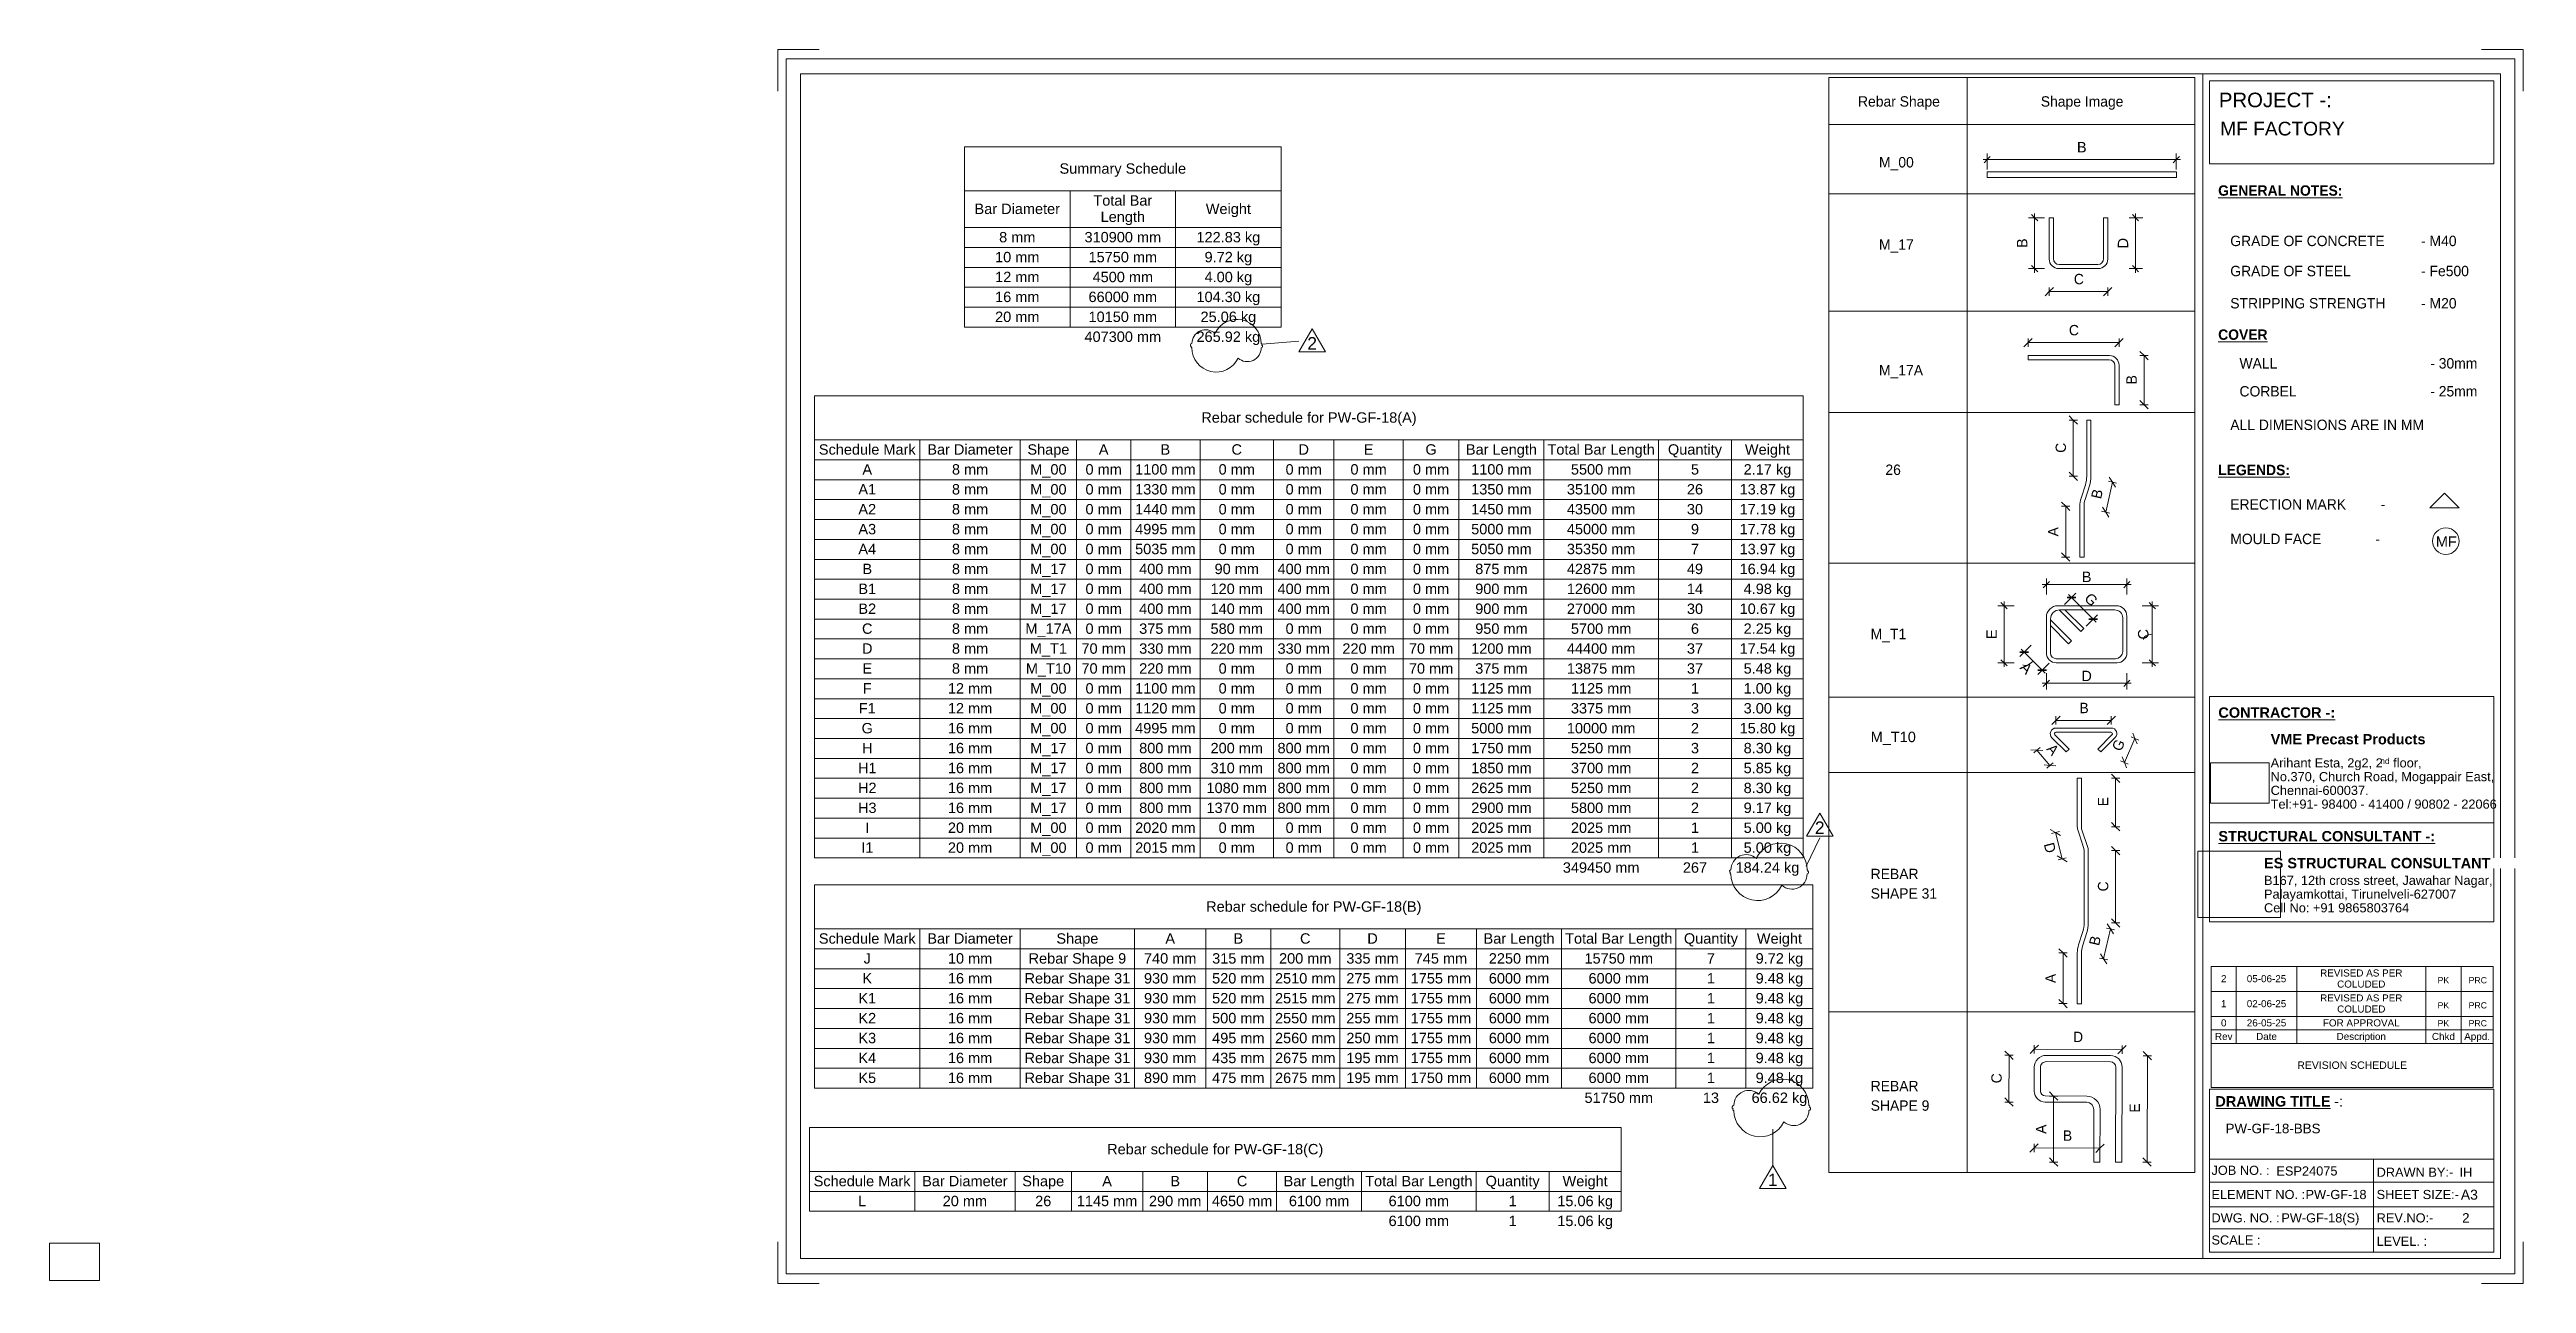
# Paper-space layout 'Layout1' of a CAD drawing. Header units: millimetres. Extents: x 0 to 596, y -1 to 296.
import ezdxf

# ---------------------------------------------------------------- set-up
doc = ezdxf.new("R2010")
doc.units = ezdxf.units.MM
for name, color, linetype, lineweight in [('A-ANNO-DIMS', 211, 'Continuous', 9), ('A-ANNO-DIMS-1', 211, 'Continuous', 9), ('A-DETL-MBND', 5, 'Continuous', 18), ('A-DETL-THIN', 151, 'Continuous', 18), ('G-ANNO-REVC', 71, 'Continuous', 9), ('G-ANNO-REVC-IDEN', 71, 'Continuous', 9), ('G-ANNO-SCHD', 231, 'Continuous', 9), ('G-ANNO-TEXT', 231, 'Continuous', 9), ('G-ANNO-TTLB', 6, 'Continuous', 9), ('G-ANNO-TTLB-MEDM', 33, 'Continuous', 9), ('G-ANNO-TTLB-THIN', 151, 'Continuous', 9)]:
    doc.layers.add(name, color=color, linetype=linetype, lineweight=lineweight)
doc.styles.add('Arial', font='arial.ttf', dxfattribs={"height": 3.5})
doc.styles.add('Arial_1', font='arial.ttf', dxfattribs={"height": 2.2})
doc.styles.add('Arial_10', font='arial.ttf', dxfattribs={"height": 1.5})
doc.styles.add('Arial_11', font='arial.ttf', dxfattribs={"height": 3})
doc.styles.add('Arial_2', font='arial.ttf', dxfattribs={"height": 2.4})
doc.styles.add('Arial_3', font='arial.ttf', dxfattribs={"height": 2.5})
doc.styles.add('Arial_4', font='arial.ttf', dxfattribs={"height": 1.42976})
doc.styles.add('Arial_5', font='arial.ttf', dxfattribs={"height": 2.25})
doc.styles.add('Arial_6', font='arial.ttf', dxfattribs={"height": 3.3})
doc.styles.add('Arial_7', font='arial.ttf', dxfattribs={"height": 2.3})
doc.styles.add('Arial_8', font='arial.ttf', dxfattribs={"height": 1.8})
doc.styles.add('Arial_9', font='arial.ttf', dxfattribs={"height": 1.7})
doc.styles.add('Arial_B', font='arialbd.ttf', dxfattribs={"height": 2.5})
doc.styles.add('Nirmala UI Semilight', font='NirmalaS.ttf', dxfattribs={"height": 2.5})
doc.styles.add('Nirmala UI Semilight_B', font='', dxfattribs={"height": 2.5})
doc.styles.get('Nirmala UI Semilight_B').set_extended_font_data('Nirmala UI Semilight', bold=True)
doc.dimstyles.new('Arrow_Filled_-_2_5_NI_UI', dxfattribs={"dimscale": 304.8, "dimtxt": 2.61841, "dimasz": 0.006562, "dimexe": 0.003281, "dimexo": 0.0625, "dimgap": 0.003281, "dimtad": 1, "dimdec": 4, "dimzin": 0, "dimdsep": 46, "dimtxsty": 'Nirmala UI Semilight', "dimblk1": 'OBLIQUE', "dimblk2": 'OBLIQUE', "dimsah": 1, "dimcen": 0.09, "dimazin": 0, "dimtfac": 1, "dimtdec": 4, "dimtix": 1, "dimtmove": 0, "dimatfit": 3, "dimfxl": 0.003281, "dimfxlon": 1, "dimtvp": 1, "dimtolj": 1, "dimtzin": 0, "dimarcsym": 2})
doc.dimstyles.new('Arrow_Filled_-_2_5_NI_UI_1', dxfattribs={"dimscale": 304.8, "dimtxt": 2.61841, "dimasz": 0.006562, "dimexe": 0.003281, "dimexo": 0.0625, "dimgap": 0.003281, "dimtad": 1, "dimdec": 4, "dimzin": 0, "dimdsep": 46, "dimtxsty": 'Nirmala UI Semilight', "dimblk1": 'OBLIQUE', "dimblk2": 'OBLIQUE', "dimsah": 1, "dimcen": 0.09, "dimazin": 0, "dimtfac": 1, "dimtdec": 4, "dimtix": 1, "dimtmove": 2, "dimatfit": 3, "dimfxl": 0.003281, "dimfxlon": 1, "dimtvp": 1, "dimtolj": 1, "dimtzin": 0, "dimarcsym": 2})
doc.dimstyles.new('Diagonal_-_2_5mm_Arial', dxfattribs={"dimscale": 304.8, "dimtxt": 2.550648, "dimasz": 0.004921, "dimexe": 0.004921, "dimexo": 0.0625, "dimgap": 0.003281, "dimtad": 1, "dimdec": 4, "dimzin": 0, "dimdsep": 46, "dimtxsty": 'Arial_3', "dimblk1": 'OBLIQUE', "dimblk2": 'OBLIQUE', "dimsah": 1, "dimcen": 0.09, "dimdle": 0.003281, "dimazin": 0, "dimtfac": 1, "dimtdec": 4, "dimtix": 1, "dimtmove": 0, "dimatfit": 3, "dimfxl": 0.007874, "dimfxlon": 1, "dimtvp": 1, "dimtolj": 1, "dimtzin": 0, "dimarcsym": 2})
doc.dimstyles.new('Diagonal_-_2_5mm_Arial_1', dxfattribs={"dimscale": 304.8, "dimtxt": 2.550648, "dimasz": 0.004921, "dimexe": 0.004921, "dimexo": 0.0625, "dimgap": 0.003281, "dimtad": 1, "dimdec": 4, "dimzin": 0, "dimdsep": 46, "dimtxsty": 'Arial_3', "dimblk1": 'OBLIQUE', "dimblk2": 'OBLIQUE', "dimsah": 1, "dimcen": 0.09, "dimdle": 0.003281, "dimazin": 0, "dimtfac": 1, "dimtdec": 4, "dimtix": 1, "dimtmove": 2, "dimatfit": 3, "dimfxl": 0.007874, "dimfxlon": 1, "dimtvp": 1, "dimtolj": 1, "dimtzin": 0, "dimarcsym": 2})
doc.dimstyles.new('Diagonal_-_2_5mm_Arial_2', dxfattribs={"dimscale": 304.8, "dimtxt": 2.550648, "dimasz": 0.004921, "dimexe": 0.004921, "dimexo": 0.004921, "dimgap": 0.003281, "dimtad": 1, "dimdec": 4, "dimzin": 0, "dimdsep": 46, "dimtxsty": 'Arial_3', "dimblk1": 'OBLIQUE', "dimblk2": 'OBLIQUE', "dimsah": 1, "dimcen": 0.09, "dimdle": 0.003281, "dimazin": 0, "dimtfac": 1, "dimtdec": 4, "dimtix": 1, "dimtmove": 0, "dimatfit": 3, "dimfxl": 1, "dimtvp": 1, "dimtfill": 1, "dimtolj": 1, "dimtzin": 0, "dimarcsym": 2})
doc.dimstyles.new('Diagonal_-_2_5mm_Arial_3', dxfattribs={"dimscale": 304.8, "dimtxt": 2.550648, "dimasz": 0.004921, "dimexe": 0.004921, "dimexo": 0.0625, "dimgap": 0.003281, "dimtad": 1, "dimdec": 4, "dimzin": 0, "dimdsep": 46, "dimtxsty": 'Arial_3', "dimblk1": 'OBLIQUE', "dimblk2": 'OBLIQUE', "dimsah": 1, "dimcen": 0.09, "dimdle": 0.003281, "dimazin": 0, "dimtfac": 1, "dimtdec": 4, "dimtix": 1, "dimtmove": 1, "dimatfit": 3, "dimfxl": 0.007874, "dimfxlon": 1, "dimtvp": 1, "dimtolj": 1, "dimtzin": 0, "dimarcsym": 2})
picture_1 = doc.add_image_def('image1.jpg', size_in_pixel=(996, 686))
picture_2 = doc.add_image_def('image2.jpg', size_in_pixel=(1600, 1280))

# ---------------------------------------------------------------- blocks, each defined once
blk = doc.blocks.new('ES-Landscape-A3 - ES-Landscape-A3-502445-PW-GF-18-BBS')
at = {"layer": 'G-ANNO-TTLB'}
for p, q in [((175.24, 296.27), (185.24, 296.27)), ((175.24, 296.27), (175.24, 286.27)), ((595.24, 296.27), (585.24, 296.27)), ((595.24, 296.27), (595.24, 286.27)), ((519.77, 140.54), (588.2, 140.54)), ((519.77, 86.33), (519.77, 140.54)), ((588.2, 86.33), (588.2, 140.54)), ((519.77, 110.14), (588.2, 110.14)), ((519.77, 6.78), (519.77, 46.03)), ((588.2, 6.78), (588.2, 46.03)), ((559.23, 29.2), (559.23, 6.78)), ((175.24, -0.73), (175.24, 9.27)), ((595.24, -0.73), (595.24, 9.27)), ((175.24, -0.73), (185.24, -0.73)), ((595.24, -0.73), (585.24, -0.73))]:
    blk.add_line(p, q, dxfattribs=at)
at = {"layer": 'G-ANNO-TTLB-MEDM'}
for p, q in [((180.73, 290.44), (180.73, 5.31)), ((180.73, 290.44), (589.79, 290.44)), ((518.17, 290.44), (518.17, 5.31)), ((519.77, 268.77), (519.77, 288.77)), ((519.77, 288.77), (588.2, 288.77)), ((588.2, 288.77), (588.2, 268.77)), ((589.79, 290.44), (589.79, 5.31)), ((588.2, 268.77), (519.77, 268.77)), ((519.77, 86.33), (588.2, 86.33)), ((519.77, 6.78), (588.2, 6.78)), ((180.73, 5.31), (589.79, 5.31))]:
    blk.add_line(p, q, dxfattribs=at)
at = {"layer": 'G-ANNO-TTLB-THIN'}
for p, q in [((177.29, 294.03), (177.29, 1.56)), ((593.23, 294.03), (177.29, 294.03)), ((593.23, 1.56), (593.23, 294.03)), ((519.77, 46.03), (588.2, 46.03)), ((519.77, 29.2), (588.2, 29.2)), ((519.77, 23.64), (588.2, 23.64)), ((519.77, 17.68), (588.2, 17.68)), ((519.77, 12.43), (588.2, 12.43)), ((177.29, 1.56), (593.23, 1.56))]:
    blk.add_line(p, q, dxfattribs=at)
at = {"layer": 'G-ANNO-TTLB', "insert": (534.5, 131.53), "char_height": 2.5, "width": 45.135, "attachment_point": 1, "style": 'Arial_B', "bg_fill": 3, "box_fill_scale": 0, "bg_fill_color": 256, "bg_fill_true_color": 3254780160, "bg_fill_transparency": 256}
blk.add_mtext('VME Precast Products', dxfattribs=at)
at = {"layer": 'G-ANNO-TTLB', "attachment_point": 1}
for s, insert, char_height, width, style in [('Arihant Esta, 2g2, 2', (534.5, 125.68), 2.2, 31.9873, 'Arial_1'), ('nd', (560.89, 125.72), 1.43, 2.7257, 'Arial_4'), (' floor,', (563.14, 125.68), 2.2, 9.1392, 'Arial_1'), ('No.370, Church Road, Mogappair East,', (534.5, 122.37), 2.2, 63.4135, 'Arial_1'), ('Tel:+91- 98400 - 41400 / 90802 - 22066 ', (534.5, 115.75), 2.2, 65.2574, 'Arial_1'), ('Chennai-600037.', (534.5, 119.06), 2.2, 27.6582, 'Arial_1'), ('Cell No: +91 9865803764', (532.9, 90.79), 2.2, 41.0464, 'Arial_1'), ('Palayamkottai, Tirunelveli-627007', (532.9, 94.09), 2.2, 54.4346, 'Arial_1'), ('JOB NO. :', (520.26, 27.61), 2.2, 16.5949, 'Arial_1'), ('DRAWN BY:-', (560, 27.14), 2.2, 21.7257, 'Arial_1'), ('ELEMENT NO. :', (520.26, 21.79), 2.2, 26.5359, 'Arial_1'), ('SHEET SIZE:-', (560, 21.79), 2.2, 23.2489, 'Arial_1'), ('DWG. NO. :', (520.26, 16.16), 2.2, 19.481, 'Arial_1'), ('REV.NO:-', (560, 16.16), 2.2, 16.0338, 'Arial_1'), ('SCALE :', (520.26, 10.84), 2.2, 13.8692, 'Arial_1'), ('LEVEL. :', (560, 10.53), 2.2, 14.3502, 'Arial_1')]:
    blk.add_mtext(s, dxfattribs=dict(at, insert=insert, char_height=char_height, width=width, style=style))
at = {"layer": 'G-ANNO-TTLB'}
image = blk.add_image(picture_1, insert=(520, 114.84), size_in_units=(14.11, 9.72), dxfattribs=at)
image.dxf.flags = 7
image = blk.add_image(picture_2, insert=(516.95, 87.39), size_in_units=(19.92, 15.93), dxfattribs=at)
image.dxf.flags = 7
at = {"layer": 'G-ANNO-TTLB', "attachment_point": 1, "bg_fill": 3, "box_fill_scale": 0, "bg_fill_color": 256, "bg_fill_true_color": 3254780160, "bg_fill_transparency": 256}
for s, insert, char_height, width, style in [('PROJECT -:', (522.05, 285.89), 3.5, 33.3502, 'Arial'), ('\\LCONTRACTOR -:', (521.92, 137.94), 2.5, 33.9114, 'Arial_B'), ('\\LSTRUCTURAL CONSULTANT -:', (521.92, 108.18), 2.5, 62.8523, 'Arial_B'), ('ES STRUCTURAL CONSULTANT', (532.9, 101.7), 2.5, 65.6582, 'Arial_B'), ('\\LDRAWING TITLE', (521.19, 44.36), 2.5, 33.4304, 'Arial_B'), ('A3', (580.27, 21.84), 2.4, 4.9705, 'Arial_2')]:
    blk.add_mtext(s, dxfattribs=dict(at, insert=insert, char_height=char_height, width=width, style=style))
at = {"layer": 'G-ANNO-TTLB', "insert": (532.9, 97.4), "char_height": 2.2, "width": 65.1772, "attachment_point": 1, "style": 'Arial_1'}
blk.add_mtext('B167, 12th cross street, Jawahar Nagar,', dxfattribs=at)
at = {"layer": 'G-ANNO-TTLB', "insert": (548.78, 44.36), "char_height": 2.5, "width": 1.2025, "attachment_point": 1, "style": 'Arial_B', "bg_fill": 3, "box_fill_scale": 0, "bg_fill_color": 256, "bg_fill_true_color": 3254780160, "bg_fill_transparency": 256}
blk.add_mtext('\\fArial|b1|i0|c0|p34|; ', dxfattribs=at)
at = {"layer": 'G-ANNO-TTLB', "insert": (549.77, 44.36), "char_height": 2.5, "width": 2.6456, "attachment_point": 1, "style": 'Arial_3', "bg_fill": 3, "box_fill_scale": 0, "bg_fill_color": 256, "bg_fill_true_color": 3254780160, "bg_fill_transparency": 256}
blk.add_mtext('-:', dxfattribs=at)
blk = doc.blocks.new('DIMBLOCK1-PW-GF-18-BBS')
at = {"layer": 'A-ANNO-DIMS-1'}
for p, q in [((465.28, 269.78), (512.8, 269.78)), ((466.28, 269.78), (466.28, 271.28)), ((466.28, 269.78), (466.28, 267.38)), ((511.8, 269.78), (511.8, 271.28)), ((511.8, 269.78), (511.8, 267.38))]:
    blk.add_line(p, q, dxfattribs=at)
at = {"layer": 'A-ANNO-DIMS-1', "lineweight": 35}
for p, q in [((466.28, 269.78), (465.53, 269.03)), ((466.28, 269.78), (467.03, 270.53)), ((511.8, 269.78), (511.05, 269.03)), ((511.8, 269.78), (512.55, 270.53))]:
    blk.add_line(p, q, dxfattribs=at)
at = {"layer": 'A-ANNO-DIMS-1', "color": 0, "insert": (487.89, 274.02), "char_height": 2.5, "width": 2.7782, "attachment_point": 1, "line_spacing_factor": 0.941778, "style": 'Arial_3'}
blk.add_mtext('B', dxfattribs=at)
blk = doc.blocks.new('_Oblique')
at = {"color": 0, "linetype": 'ByBlock', "lineweight": -2}
blk.add_line((-0.5, -0.5), (0.5, 0.5), dxfattribs=at)
blk = doc.blocks.new('DIMBLOCK2-PW-GF-18-BBS')
at = {"layer": 'A-ANNO-DIMS-1', "lineweight": 35}
for p, q in [((477.69, 255.79), (476.94, 256.54)), ((477.69, 255.79), (478.44, 255.04)), ((477.69, 243.54), (476.94, 244.29)), ((477.69, 243.54), (478.44, 242.79))]:
    blk.add_line(p, q, dxfattribs=at)
at = {"layer": 'A-ANNO-DIMS-1'}
for p, q in [((477.69, 242.54), (477.69, 256.79)), ((477.69, 255.79), (476.19, 255.79)), ((477.69, 255.79), (480.09, 255.79)), ((477.69, 243.54), (476.19, 243.54)), ((477.69, 243.54), (480.09, 243.54))]:
    blk.add_line(p, q, dxfattribs=at)
at = {"layer": 'A-ANNO-DIMS-1', "color": 0, "insert": (473.44, 248.5), "char_height": 2.5, "width": 2.7782, "attachment_point": 1, "rotation": 90, "line_spacing_factor": 0.941778, "style": 'Arial_3'}
blk.add_mtext('B', dxfattribs=at)
blk = doc.blocks.new('DIMBLOCK3-PW-GF-18-BBS')
at = {"layer": 'A-ANNO-DIMS-1', "lineweight": 35}
for p, q in [((501.97, 255.79), (501.22, 256.54)), ((501.97, 255.79), (502.72, 255.04)), ((501.97, 243.54), (501.22, 244.29)), ((501.97, 243.54), (502.72, 242.79))]:
    blk.add_line(p, q, dxfattribs=at)
at = {"layer": 'A-ANNO-DIMS-1'}
for p, q in [((501.97, 256.79), (501.97, 242.54)), ((501.97, 255.79), (500.47, 255.79)), ((501.97, 255.79), (503.77, 255.79)), ((501.97, 243.54), (500.47, 243.54)), ((501.97, 243.54), (503.66, 243.54))]:
    blk.add_line(p, q, dxfattribs=at)
at = {"layer": 'A-ANNO-DIMS-1', "color": 0, "insert": (497.72, 248.41), "char_height": 2.5, "width": 3.0137, "attachment_point": 1, "rotation": 90, "line_spacing_factor": 0.941778, "style": 'Arial_3', "bg_fill": 3, "box_fill_scale": 0, "bg_fill_color": 256, "bg_fill_true_color": 3254780160, "bg_fill_transparency": 256}
blk.add_mtext('D', dxfattribs=at)
blk = doc.blocks.new('DIMBLOCK4-PW-GF-18-BBS')
at = {"layer": 'A-ANNO-DIMS-1'}
for p, q in [((476.14, 225.72), (477.14, 226.72)), ((476.14, 225.72), (476.14, 226.72)), ((498.01, 225.72), (499.01, 226.72)), ((498.01, 225.72), (498.01, 226.72)), ((476.14, 225.72), (475.14, 224.72)), ((476.14, 225.72), (498.01, 225.72)), ((476.14, 225.72), (476.14, 224.72)), ((498.01, 225.72), (497.01, 224.72)), ((498.01, 225.72), (498.01, 224.72))]:
    blk.add_line(p, q, dxfattribs=at)
at = {"layer": 'A-ANNO-DIMS-1', "color": 0, "insert": (485.96, 229.98), "char_height": 2.5, "width": 2.6851, "attachment_point": 1, "line_spacing_factor": 1.142579, "style": 'Nirmala UI Semilight'}
blk.add_mtext('C', dxfattribs=at)
blk = doc.blocks.new('DIMBLOCK5-PW-GF-18-BBS')
at = {"layer": 'A-ANNO-DIMS-1'}
for p, q in [((504.04, 222.61), (503.04, 223.61)), ((504.04, 222.61), (503.04, 222.61)), ((504.04, 210.77), (504.04, 222.61)), ((504.04, 222.61), (505.04, 221.61)), ((504.04, 222.61), (505.04, 222.61)), ((504.04, 210.77), (503.04, 211.77)), ((504.04, 210.77), (503.04, 210.77)), ((504.04, 210.77), (505.04, 209.77)), ((504.04, 210.77), (505.04, 210.77))]:
    blk.add_line(p, q, dxfattribs=at)
at = {"layer": 'A-ANNO-DIMS-1', "color": 0, "insert": (499.78, 215.69), "char_height": 2.5, "width": 2.3994, "attachment_point": 1, "rotation": 90, "line_spacing_factor": 1.142579, "style": 'Nirmala UI Semilight'}
blk.add_mtext('B', dxfattribs=at)
blk = doc.blocks.new('DIMBLOCK6-PW-GF-18-BBS')
at = {"layer": 'A-ANNO-DIMS-1'}
for p, q in [((485.18, 186.33), (484.18, 187.33)), ((485.18, 186.33), (484.18, 186.33)), ((485.18, 174.12), (485.18, 186.33)), ((485.18, 186.33), (486.18, 185.33)), ((485.18, 186.33), (486.18, 186.33)), ((485.18, 174.12), (484.18, 175.12)), ((485.18, 174.12), (484.18, 174.12)), ((485.18, 174.12), (486.18, 173.12)), ((485.18, 174.12), (486.18, 174.12))]:
    blk.add_line(p, q, dxfattribs=at)
at = {"layer": 'A-ANNO-DIMS-1', "color": 0, "insert": (480.92, 179.08), "char_height": 2.5, "width": 2.7422, "attachment_point": 1, "rotation": 90, "line_spacing_factor": 1.142579, "style": 'Nirmala UI Semilight'}
blk.add_mtext('A', dxfattribs=at)
blk = doc.blocks.new('DIMBLOCK7-PW-GF-18-BBS')
at = {"layer": 'A-ANNO-DIMS-1'}
for p, q in [((494.8, 184.92), (496.44, 192.14)), ((496.44, 192.14), (495.46, 192.36)), ((496.44, 192.14), (495.68, 193.34)), ((496.44, 192.14), (497.19, 190.95)), ((496.44, 192.14), (497.41, 191.92)), ((494.8, 184.92), (493.83, 185.14)), ((494.8, 184.92), (494.05, 186.12)), ((494.8, 184.92), (495.56, 183.73)), ((494.8, 184.92), (495.78, 184.7))]:
    blk.add_line(p, q, dxfattribs=at)
at = {"layer": 'A-ANNO-DIMS-1', "color": 0, "insert": (491.24, 188.5), "char_height": 2.5, "width": 2.3994, "attachment_point": 1, "rotation": 77.23618, "line_spacing_factor": 1.142579, "style": 'Nirmala UI Semilight'}
blk.add_mtext('B', dxfattribs=at)
blk = doc.blocks.new('DIMBLOCK8-PW-GF-18-BBS')
at = {"layer": 'A-ANNO-DIMS-1'}
for p, q in [((487.01, 207.09), (486.01, 208.09)), ((487.01, 207.09), (486.01, 207.09)), ((487.01, 193.55), (487.01, 207.09)), ((487.01, 207.09), (488.01, 206.09)), ((487.01, 207.09), (488.01, 207.09)), ((487.01, 193.55), (486.01, 194.55)), ((487.01, 193.55), (486.01, 193.55)), ((487.01, 193.55), (488.01, 192.55)), ((487.01, 193.55), (488.01, 193.55))]:
    blk.add_line(p, q, dxfattribs=at)
at = {"layer": 'A-ANNO-DIMS-1', "color": 0, "insert": (482.75, 199.2), "char_height": 2.5, "width": 2.6851, "attachment_point": 1, "rotation": 90, "line_spacing_factor": 1.142579, "style": 'Nirmala UI Semilight'}
blk.add_mtext('C', dxfattribs=at)
blk = doc.blocks.new('DIMBLOCK9-PW-GF-18-BBS')
at = {"layer": 'A-ANNO-DIMS-1'}
for p, q in [((481.21, 238.01), (482.21, 239.01)), ((481.21, 238.01), (481.21, 239.01)), ((495.3, 238.01), (496.3, 239.01)), ((495.3, 238.01), (495.3, 239.01)), ((481.21, 238.01), (480.21, 237.01)), ((481.21, 238.01), (495.3, 238.01)), ((481.21, 238.01), (481.21, 237.01)), ((495.3, 238.01), (494.3, 237.01)), ((495.3, 238.01), (495.3, 237.01))]:
    blk.add_line(p, q, dxfattribs=at)
at = {"layer": 'A-ANNO-DIMS-1', "color": 0, "insert": (487.14, 242.27), "char_height": 2.5, "width": 2.6851, "attachment_point": 1, "line_spacing_factor": 1.142579, "style": 'Nirmala UI Semilight'}
blk.add_mtext('C', dxfattribs=at)
blk = doc.blocks.new('DIMBLOCK10-PW-GF-18-BBS')
at = {"layer": 'A-ANNO-DIMS-1'}
for p, q in [((479.53, 167.48), (500.9, 167.48)), ((480.53, 167.48), (480.53, 168.98)), ((480.53, 167.48), (480.53, 165.08)), ((499.9, 167.48), (499.9, 168.98)), ((499.9, 167.48), (499.9, 165.08))]:
    blk.add_line(p, q, dxfattribs=at)
at = {"layer": 'A-ANNO-DIMS-1', "lineweight": 35}
for p, q in [((480.53, 167.48), (479.78, 166.73)), ((480.53, 167.48), (481.28, 168.23)), ((499.9, 167.48), (499.15, 166.73)), ((499.9, 167.48), (500.65, 168.23))]:
    blk.add_line(p, q, dxfattribs=at)
at = {"layer": 'A-ANNO-DIMS-1', "color": 0, "insert": (489.06, 170.6), "char_height": 2.5, "width": 2.7782, "attachment_point": 1, "line_spacing_factor": 0.941778, "style": 'Arial_3'}
blk.add_mtext('B', dxfattribs=at)
blk = doc.blocks.new('DIMBLOCK11-PW-GF-18-BBS')
at = {"layer": 'A-ANNO-DIMS-1'}
for p, q in [((470.34, 162.4), (468.84, 162.4)), ((470.34, 147.66), (470.34, 163.4)), ((470.34, 162.4), (472.74, 162.4)), ((470.34, 148.66), (468.84, 148.66)), ((470.34, 148.66), (472.74, 148.66))]:
    blk.add_line(p, q, dxfattribs=at)
at = {"layer": 'A-ANNO-DIMS-1', "lineweight": 35}
for p, q in [((470.34, 162.4), (469.59, 163.15)), ((470.34, 162.4), (471.09, 161.65)), ((470.34, 148.66), (469.59, 149.41)), ((470.34, 148.66), (471.09, 147.91))]:
    blk.add_line(p, q, dxfattribs=at)
at = {"layer": 'A-ANNO-DIMS-1', "color": 0, "insert": (466.1, 154.37), "char_height": 2.5, "width": 2.7782, "attachment_point": 1, "rotation": 90, "line_spacing_factor": 0.941778, "style": 'Arial_3'}
blk.add_mtext('E', dxfattribs=at)
blk = doc.blocks.new('DIMBLOCK12-PW-GF-18-BBS')
at = {"layer": 'A-ANNO-DIMS-1'}
for p, q in [((479.53, 143.73), (500.9, 143.73)), ((480.53, 143.73), (480.53, 146.13)), ((480.53, 143.73), (480.53, 142.23)), ((499.9, 143.73), (499.9, 146.13)), ((499.9, 143.73), (499.9, 142.23))]:
    blk.add_line(p, q, dxfattribs=at)
at = {"layer": 'A-ANNO-DIMS-1', "lineweight": 35}
for p, q in [((480.53, 143.73), (479.78, 142.98)), ((480.53, 143.73), (481.28, 144.48)), ((499.9, 143.73), (499.15, 142.98)), ((499.9, 143.73), (500.65, 144.48))]:
    blk.add_line(p, q, dxfattribs=at)
at = {"layer": 'A-ANNO-DIMS-1', "color": 0, "insert": (488.96, 146.75), "char_height": 2.5, "width": 3.0137, "attachment_point": 1, "line_spacing_factor": 0.941778, "style": 'Arial_3'}
blk.add_mtext('D', dxfattribs=at)
blk = doc.blocks.new('DIMBLOCK13-PW-GF-18-BBS')
at = {"layer": 'A-ANNO-DIMS-1'}
for p, q in [((506.02, 162.4), (503.62, 162.4)), ((506.02, 163.4), (506.02, 147.66)), ((506.02, 162.4), (507.52, 162.4)), ((506.02, 148.66), (503.62, 148.66)), ((506.02, 148.66), (507.52, 148.66))]:
    blk.add_line(p, q, dxfattribs=at)
at = {"layer": 'A-ANNO-DIMS-1', "lineweight": 35}
for p, q in [((506.02, 162.4), (505.27, 163.15)), ((506.02, 162.4), (506.77, 161.65)), ((506.02, 148.66), (505.27, 149.41)), ((506.02, 148.66), (506.77, 147.91))]:
    blk.add_line(p, q, dxfattribs=at)
at = {"layer": 'A-ANNO-DIMS-1'}
blk.add_ellipse((506.02, 154.27), major_axis=(2.15, 0), ratio=0.58469, start_param=1.570796, end_param=3.141593, dxfattribs=at)
at = {"layer": 'A-ANNO-DIMS-1', "color": 0, "insert": (502.59, 154.27), "char_height": 2.5, "width": 3.0137, "attachment_point": 1, "rotation": 90, "line_spacing_factor": 0.941778, "style": 'Arial_3'}
blk.add_mtext('C', dxfattribs=at)
blk = doc.blocks.new('DIMBLOCK14-PW-GF-18-BBS')
at = {"layer": 'A-ANNO-DIMS-1', "lineweight": 35}
for p, q in [((475.17, 151.23), (474.11, 151.23)), ((475.17, 151.23), (476.23, 151.23)), ((479.52, 146.89), (478.45, 146.89)), ((479.52, 146.89), (480.58, 146.89))]:
    blk.add_line(p, q, dxfattribs=at)
at = {"layer": 'A-ANNO-DIMS-1'}
for p, q in [((475.17, 151.23), (474.11, 150.17)), ((480.22, 146.18), (474.46, 151.94)), ((475.17, 151.23), (476.86, 152.93)), ((479.52, 146.89), (478.45, 145.82)), ((479.52, 146.89), (481.21, 148.58))]:
    blk.add_line(p, q, dxfattribs=at)
blk.add_ellipse((476.52, 149.88), major_axis=(1.68, 1.68), ratio=0.487907, start_param=3.141593, end_param=4.712389, dxfattribs=at)
at = {"layer": 'A-ANNO-DIMS-1', "color": 0, "insert": (475.75, 149.11), "char_height": 2.5, "width": 2.7782, "attachment_point": 1, "rotation": 315, "line_spacing_factor": 0.941778, "style": 'Arial_3'}
blk.add_mtext('A', dxfattribs=at)
blk = doc.blocks.new('DIMBLOCK15-PW-GF-18-BBS')
at = {"layer": 'A-ANNO-DIMS-1'}
for p, q in [((486.59, 164.39), (484.89, 162.69)), ((492.51, 158.46), (485.88, 165.09)), ((486.59, 164.39), (487.65, 165.45)), ((491.8, 159.17), (490.1, 157.47)), ((491.8, 159.17), (492.86, 160.23))]:
    blk.add_line(p, q, dxfattribs=at)
at = {"layer": 'A-ANNO-DIMS-1', "lineweight": 35}
for p, q in [((486.59, 164.39), (485.52, 164.39)), ((486.59, 164.39), (487.65, 164.39)), ((491.8, 159.17), (490.74, 159.17)), ((491.8, 159.17), (492.86, 159.17))]:
    blk.add_line(p, q, dxfattribs=at)
at = {"layer": 'A-ANNO-DIMS-1', "color": 0, "insert": (491.24, 165.74), "char_height": 2.5, "width": 3.2491, "attachment_point": 1, "rotation": 315, "line_spacing_factor": 0.941778, "style": 'Arial_3'}
blk.add_mtext('G', dxfattribs=at)
blk = doc.blocks.new('DIMBLOCK16-PW-GF-18-BBS')
at = {"layer": 'A-ANNO-DIMS-1'}
for p, q in [((482.83, 134.78), (481.83, 133.78)), ((482.83, 134.78), (483.83, 135.78)), ((482.83, 134.78), (482.83, 135.78)), ((482.83, 134.78), (496.15, 134.78)), ((482.83, 134.78), (482.83, 133.78)), ((496.15, 134.78), (495.15, 133.78)), ((496.15, 134.78), (497.15, 135.78)), ((496.15, 134.78), (496.15, 135.78)), ((496.15, 134.78), (496.15, 133.78))]:
    blk.add_line(p, q, dxfattribs=at)
at = {"layer": 'A-ANNO-DIMS-1', "color": 0, "insert": (488.49, 139.04), "char_height": 2.5, "width": 2.3994, "attachment_point": 1, "line_spacing_factor": 1.142579, "style": 'Nirmala UI Semilight'}
blk.add_mtext('B', dxfattribs=at)
blk = doc.blocks.new('DIMBLOCK17-PW-GF-18-BBS')
at = {"layer": 'A-ANNO-DIMS-1'}
for p, q in [((478.24, 127.64), (476.83, 127.75)), ((478.24, 127.64), (477.48, 126.99)), ((478.24, 127.64), (479, 128.29)), ((481.4, 123.96), (478.24, 127.64)), ((478.24, 127.64), (479.65, 127.54)), ((481.4, 123.96), (479.99, 124.07)), ((481.4, 123.96), (480.64, 123.31)), ((481.4, 123.96), (482.16, 124.61)), ((481.4, 123.96), (482.81, 123.85))]:
    blk.add_line(p, q, dxfattribs=at)
at = {"layer": 'A-ANNO-DIMS-1', "color": 0, "insert": (482.31, 129.45), "char_height": 2.5, "width": 2.7422, "attachment_point": 1, "rotation": 310.67704, "line_spacing_factor": 1.142579, "style": 'Nirmala UI Semilight'}
blk.add_mtext('A', dxfattribs=at)
blk = doc.blocks.new('DIMBLOCK18-PW-GF-18-BBS')
at = {"layer": 'A-ANNO-DIMS-1'}
for p, q in [((501.85, 130.44), (501.34, 131.76)), ((499.31, 124.68), (498.8, 126)), ((499.31, 124.68), (501.85, 130.44)), ((501.85, 130.44), (500.94, 130.84)), ((501.85, 130.44), (502.36, 129.12)), ((501.85, 130.44), (502.77, 130.04)), ((499.31, 124.68), (498.39, 125.09)), ((499.31, 124.68), (499.82, 123.36)), ((499.31, 124.68), (500.22, 124.28))]:
    blk.add_line(p, q, dxfattribs=at)
at = {"layer": 'A-ANNO-DIMS-1', "color": 0, "insert": (496.19, 128.17), "char_height": 2.5, "width": 2.9136, "attachment_point": 1, "rotation": 66.15853, "line_spacing_factor": 1.142579, "style": 'Nirmala UI Semilight'}
blk.add_mtext('G', dxfattribs=at)
blk = doc.blocks.new('DIMBLOCK19-PW-GF-18-BBS')
at = {"layer": 'A-ANNO-DIMS-1'}
for p, q in [((484.56, 78.83), (483.56, 79.83)), ((484.56, 78.83), (483.56, 78.83)), ((484.56, 66.62), (484.56, 78.83)), ((484.56, 78.83), (485.56, 77.83)), ((484.56, 78.83), (485.56, 78.83)), ((484.56, 66.62), (483.56, 67.62)), ((484.56, 66.62), (483.56, 66.62)), ((484.56, 66.62), (485.56, 65.62)), ((484.56, 66.62), (485.56, 66.62))]:
    blk.add_line(p, q, dxfattribs=at)
at = {"layer": 'A-ANNO-DIMS-1', "color": 0, "insert": (480.3, 71.58), "char_height": 2.5, "width": 2.7422, "attachment_point": 1, "rotation": 90, "line_spacing_factor": 1.142579, "style": 'Nirmala UI Semilight'}
blk.add_mtext('A', dxfattribs=at)
blk = doc.blocks.new('DIMBLOCK20-PW-GF-18-BBS')
at = {"layer": 'A-ANNO-DIMS-1'}
for p, q in [((494.31, 77.39), (495.95, 84.61)), ((495.95, 84.61), (494.97, 84.83)), ((495.95, 84.61), (495.19, 85.81)), ((495.95, 84.61), (496.7, 83.42)), ((495.95, 84.61), (496.92, 84.39)), ((494.31, 77.39), (493.34, 77.61)), ((494.31, 77.39), (493.56, 78.59)), ((494.31, 77.39), (495.07, 76.2)), ((494.31, 77.39), (495.29, 77.17))]:
    blk.add_line(p, q, dxfattribs=at)
at = {"layer": 'A-ANNO-DIMS-1', "color": 0, "insert": (490.75, 80.97), "char_height": 2.5, "width": 2.3994, "attachment_point": 1, "rotation": 77.23618, "line_spacing_factor": 1.142579, "style": 'Nirmala UI Semilight'}
blk.add_mtext('B', dxfattribs=at)
blk = doc.blocks.new('DIMBLOCK21-PW-GF-18-BBS')
at = {"layer": 'A-ANNO-DIMS-1'}
for p, q in [((497.19, 120.89), (496.19, 121.89)), ((497.19, 120.89), (496.19, 120.89)), ((497.19, 109.19), (497.19, 120.89)), ((497.19, 120.89), (498.19, 119.89)), ((497.19, 120.89), (498.19, 120.89)), ((497.19, 109.19), (496.19, 110.19)), ((497.19, 109.19), (496.19, 109.19)), ((497.19, 109.19), (498.19, 108.19)), ((497.19, 109.19), (498.19, 109.19))]:
    blk.add_line(p, q, dxfattribs=at)
at = {"layer": 'A-ANNO-DIMS-1', "color": 0, "insert": (492.93, 114.13), "char_height": 2.5, "width": 2.1709, "attachment_point": 1, "rotation": 90, "line_spacing_factor": 1.142579, "style": 'Nirmala UI Semilight'}
blk.add_mtext('E', dxfattribs=at)
blk = doc.blocks.new('DIMBLOCK22-PW-GF-18-BBS')
at = {"layer": 'A-ANNO-DIMS-1'}
for p, q in [((482.7, 107.83), (481.48, 108.55)), ((482.7, 107.83), (481.73, 107.58)), ((482.7, 107.83), (483.67, 108.08)), ((482.7, 107.83), (484.33, 101.49)), ((482.7, 107.83), (483.92, 107.11)), ((484.33, 101.49), (483.12, 102.2)), ((484.33, 101.49), (483.37, 101.24)), ((484.33, 101.49), (485.3, 101.73)), ((484.33, 101.49), (485.55, 100.77))]:
    blk.add_line(p, q, dxfattribs=at)
at = {"layer": 'A-ANNO-DIMS-1', "color": 0, "insert": (482.3, 105.62), "char_height": 2.5, "width": 2.9707, "attachment_point": 1, "rotation": 284.44914, "line_spacing_factor": 1.142579, "style": 'Nirmala UI Semilight'}
blk.add_mtext('D', dxfattribs=at)
blk = doc.blocks.new('DIMBLOCK23-PW-GF-18-BBS')
at = {"layer": 'A-ANNO-DIMS-1'}
for p, q in [((497.19, 103.47), (496.19, 104.47)), ((497.19, 103.47), (496.19, 103.47)), ((497.19, 103.47), (497.19, 86.05)), ((497.19, 103.47), (498.19, 102.47)), ((497.19, 103.47), (498.19, 103.47)), ((497.19, 86.05), (496.19, 87.05)), ((497.19, 86.05), (496.19, 86.05)), ((497.19, 86.05), (498.19, 85.05)), ((497.19, 86.05), (498.19, 86.05))]:
    blk.add_line(p, q, dxfattribs=at)
at = {"layer": 'A-ANNO-DIMS-1', "color": 0, "insert": (492.93, 93.64), "char_height": 2.5, "width": 2.6851, "attachment_point": 1, "rotation": 90, "line_spacing_factor": 1.142579, "style": 'Nirmala UI Semilight'}
blk.add_mtext('C', dxfattribs=at)
blk = doc.blocks.new('DIMBLOCK24-PW-GF-18-BBS')
at = {"layer": 'A-ANNO-DIMS-1'}
for p, q in [((477.63, 55.64), (476.63, 54.64)), ((477.63, 55.64), (477.63, 56.64)), ((477.63, 55.64), (478.63, 56.63)), ((498.75, 55.58), (477.63, 55.64)), ((477.63, 55.64), (477.63, 54.64)), ((498.75, 55.58), (497.74, 54.58)), ((498.75, 55.58), (498.74, 54.58)), ((498.75, 55.58), (498.75, 56.58)), ((498.75, 55.58), (499.75, 56.57))]:
    blk.add_line(p, q, dxfattribs=at)
at = {"layer": 'A-ANNO-DIMS-1', "color": 0, "insert": (486.96, 59.87), "char_height": 2.5, "width": 2.9707, "attachment_point": 1, "rotation": 359.83593, "line_spacing_factor": 1.142579, "style": 'Nirmala UI Semilight'}
blk.add_mtext('D', dxfattribs=at)
blk = doc.blocks.new('DIMBLOCK25-PW-GF-18-BBS')
at = {"layer": 'A-ANNO-DIMS-1'}
for p, q in [((471.56, 54.19), (470.56, 55.19)), ((471.56, 54.19), (470.56, 54.19)), ((471.53, 42.93), (471.56, 54.19)), ((471.56, 54.19), (472.56, 53.19)), ((471.56, 54.19), (472.56, 54.19)), ((471.53, 42.93), (470.53, 43.94)), ((471.53, 42.93), (470.53, 42.94)), ((471.53, 42.93), (472.52, 41.93)), ((471.53, 42.93), (472.53, 42.93))]:
    blk.add_line(p, q, dxfattribs=at)
at = {"layer": 'A-ANNO-DIMS-1', "color": 0, "insert": (467.28, 47.46), "char_height": 2.5, "width": 2.6851, "attachment_point": 1, "rotation": 89.83593, "line_spacing_factor": 1.142579, "style": 'Nirmala UI Semilight'}
blk.add_mtext('C', dxfattribs=at)
blk = doc.blocks.new('DIMBLOCK26-PW-GF-18-BBS')
at = {"layer": 'A-ANNO-DIMS-1'}
for p, q in [((477.56, 31.88), (476.56, 30.88)), ((477.56, 31.88), (477.57, 32.88)), ((477.56, 31.88), (478.57, 32.87)), ((493.43, 31.83), (477.56, 31.88)), ((477.56, 31.88), (477.56, 30.88)), ((493.43, 31.83), (492.43, 30.83)), ((493.43, 31.83), (494.43, 32.83)), ((493.43, 31.83), (493.43, 32.83)), ((493.43, 31.83), (493.43, 30.83))]:
    blk.add_line(p, q, dxfattribs=at)
at = {"layer": 'A-ANNO-DIMS-1', "color": 0, "insert": (484.51, 36.12), "char_height": 2.5, "width": 2.3994, "attachment_point": 1, "rotation": 359.83593, "line_spacing_factor": 1.142579, "style": 'Nirmala UI Semilight'}
blk.add_mtext('B', dxfattribs=at)
blk = doc.blocks.new('DIMBLOCK27-PW-GF-18-BBS')
at = {"layer": 'A-ANNO-DIMS-1'}
for p, q in [((504.85, 54.09), (503.85, 55.1)), ((504.85, 54.09), (503.85, 54.1)), ((504.77, 28.49), (504.85, 54.09)), ((504.85, 54.09), (505.84, 53.09)), ((504.85, 54.09), (505.85, 54.09)), ((504.77, 28.49), (503.77, 28.49)), ((504.77, 28.49), (503.78, 29.49)), ((504.77, 28.49), (505.77, 27.49)), ((504.77, 28.49), (505.77, 28.49))]:
    blk.add_line(p, q, dxfattribs=at)
at = {"layer": 'A-ANNO-DIMS-1', "color": 0, "insert": (500.55, 40.4), "char_height": 2.5, "width": 2.1709, "attachment_point": 1, "rotation": 89.83593, "line_spacing_factor": 1.142579, "style": 'Nirmala UI Semilight'}
blk.add_mtext('E', dxfattribs=at)
blk = doc.blocks.new('DIMBLOCK28-PW-GF-18-BBS')
at = {"layer": 'A-ANNO-DIMS-1'}
for p, q in [((482.27, 44.38), (481.27, 45.38)), ((482.27, 44.38), (481.27, 44.38)), ((482.27, 28.49), (482.27, 44.38)), ((482.27, 44.38), (483.27, 43.38)), ((482.27, 44.38), (483.27, 44.38)), ((482.27, 28.49), (481.27, 29.49)), ((482.27, 28.49), (481.27, 28.49)), ((482.27, 28.49), (483.27, 27.49)), ((482.27, 28.49), (483.27, 28.49))]:
    blk.add_line(p, q, dxfattribs=at)
at = {"layer": 'A-ANNO-DIMS-1', "color": 0, "insert": (478.01, 35.29), "char_height": 2.5, "width": 2.7422, "attachment_point": 1, "rotation": 90, "line_spacing_factor": 1.142579, "style": 'Nirmala UI Semilight'}
blk.add_mtext('A', dxfattribs=at)
blk = doc.blocks.new('Family - ___-3173427-PW-GF-18-BBS')
at = {"layer": 'G-ANNO-REVC'}
for centre, radius, start, end in [((417.06, 42.13), 6.31, 0, 154.79123), ((405.34, 41.69), 0.437, 90, 244.79123), ((408.94, 42.13), 3.61, 48.18969, 180), ((423.37, 41.88), 0.25, 318.18969, 90), ((405.34, 41.13), 0.25, 138.18969, 270), ((411.65, 40.88), 6.31, 180, 334.79123), ((419.77, 40.88), 3.61, 228.18969, 360), ((423.37, 41.32), 0.438, 270, 64.79123)]:
    blk.add_arc(centre, radius, start, end, dxfattribs=at)
blk = doc.blocks.new('M_Revision Tag - M_Revision Tag-33754-PW-GF-18-BBS')
at = {"layer": 'G-ANNO-REVC-IDEN'}
for p, q in [((0, 3.51), (-3.21, -2.04)), ((0, 3.51), (3.21, -2.04)), ((-3.21, -2.04), (3.21, -2.04))]:
    blk.add_line(p, q, dxfattribs=at)
blk = doc.blocks.new('Family - ___-3227865-PW-GF-18-BBS')
at = {"layer": 'G-ANNO-REVC'}
for centre, radius, start, end in [((278.24, 225.48), 3.34, 48.18969, 180), ((285.75, 225.48), 5.84, 0, 154.79123), ((274.9, 225.13), 0.348, 90, 244.79123), ((274.9, 224.69), 0.199, 138.18969, 270), ((280.74, 224.49), 5.84, 180, 334.79123), ((288.25, 224.49), 3.34, 228.18969, 0), ((291.58, 225.28), 0.199, 318.18969, 90), ((291.58, 224.83), 0.348, 270, 64.79123), ((408.29, 98.82), 3.67, 48.18969, 180), ((416.54, 98.82), 6.42, 0, 154.79123), ((404.62, 98.48), 0.337, 90, 244.79123), ((404.62, 98.05), 0.193, 138.18969, 270), ((411.04, 97.85), 6.42, 180, 334.79123), ((419.29, 97.85), 3.67, 228.18969, 360), ((422.96, 98.63), 0.193, 318.18969, 90), ((422.96, 98.19), 0.337, 270, 64.79123)]:
    blk.add_arc(centre, radius, start, end, dxfattribs=at)

psp = doc.layouts.get("Layout1")

# ---------------------------------------------------------------- linework, layer by layer
at = {"layer": 'A-DETL-MBND'}
for p, q in [((428.16091, 278.20777), (516.25463, 278.20777)), ((466.28373, 266.80923), (511.80456, 266.80923)), ((466.28373, 266.80923), (466.28373, 265.50923)), ((466.28373, 265.50923), (511.80456, 265.50923)), ((511.80456, 266.80923), (511.80456, 265.50923)), ((428.16091, 172.6178), (516.25463, 172.6178)), ((428.16091, 140.36971), (516.25463, 140.36971)), ((485.9979, 127.90991), (482.58176, 131.32605)), ((482.83304, 132.95839), (496.15154, 132.95839)), ((482.84368, 131.95839), (496.05657, 131.95839)), ((492.90094, 127.90991), (496.31808, 131.32705)), ((485.29079, 127.2028), (481.86713, 130.62647)), ((485.29079, 127.2028), (485.9979, 127.90991)), ((492.90094, 127.90991), (493.60804, 127.2028)), ((497.09234, 130.6871), (493.60804, 127.2028)), ((428.16091, 122.24471), (516.25463, 122.24471)), ((488.1444, 108.19824), (489.24644, 105.01914)), ((489.14231, 108.20427), (490.44984, 104.43237)), ((516.25463, 64.6392), (516.25463, 25.99191)), ((491.92033, 28.49191), (493.42033, 28.49191)), ((497.16824, 28.50878), (498.66824, 28.50878))]:
    psp.add_line(p, q, dxfattribs=at)
for centre, radius, start, end in [((482.83304, 131.59238), 1.36601, 90, 225), ((482.84368, 131.58798), 0.37042, 90, 225), ((496.05657, 131.58856), 0.36983, 315, 90), ((496.15154, 131.6279), 1.33049, 315, 90), ((491.01453, 109.19317), 3.03768, 180, 199.11887516), ((491.97662, 109.18679), 2.99977, 180, 199.11887516), ((482.97464, 102.84502), 6.63794, 0, 19.11887516), ((487.66227, 103.46606), 2.9503, 0, 19.11887516)]:
    psp.add_arc(centre, radius, start, end, dxfattribs=at)
at = {"layer": 'A-DETL-THIN'}
for p, q in [((428.16091, 289.54004), (516.25463, 289.54004)), ((428.16091, 289.54004), (428.16091, 25.99191)), ((461.45463, 289.54004), (461.45463, 25.99191)), ((516.25463, 289.54004), (516.25463, 64.6392)), ((428.16091, 261.56464), (516.25463, 261.56464)), ((481.21346, 245.85019), (481.21346, 255.78727)), ((481.21346, 255.78727), (482.21346, 255.78727)), ((482.21346, 255.78727), (482.21346, 245.91358)), ((494.30407, 255.78727), (494.30407, 245.91358)), ((495.30407, 255.78727), (494.30407, 255.78727)), ((495.30407, 245.85019), (495.30407, 255.78727)), ((483.58977, 244.53727), (492.92776, 244.53727)), ((492.99115, 243.53727), (483.52639, 243.53727)), ((428.16091, 233.29004), (516.25463, 233.29004)), ((476.13907, 222.61202), (495.7038, 222.61202)), ((476.13907, 222.61202), (476.13907, 221.61202)), ((495.66183, 221.61202), (476.13907, 221.61202)), ((497.01407, 210.76657), (497.01407, 220.25978)), ((498.01407, 220.30176), (498.01407, 210.76657)), ((428.16091, 208.91504), (516.25463, 208.91504)), ((497.01407, 210.76657), (498.01407, 210.76657)), ((490.23758, 193.54812), (490.23758, 207.0858)), ((490.23758, 207.0858), (491.23758, 207.0858)), ((491.23758, 207.0858), (491.23758, 193.54812)), ((488.89788, 188.25406), (489.92616, 191.52131)), ((490.88004, 191.2211), (489.85176, 187.95386)), ((488.60185, 174.11971), (488.60185, 186.32731)), ((489.60185, 186.32731), (489.60185, 174.11971)), ((576.3195, 189.51411), (572.78396, 185.97858)), ((572.78396, 185.97858), (579.85503, 185.97858)), ((579.85503, 185.97858), (576.3195, 189.51411)), ((488.60185, 174.11971), (489.60185, 174.11971)), ((483.28051, 162.4013), (497.35813, 162.4013)), ((483.59613, 161.39607), (488.81095, 156.18125)), ((483.74822, 161.4013), (496.9773, 161.4013)), ((485.00512, 161.4013), (489.51806, 156.88836)), ((480.53313, 151.01767), (480.53313, 159.65392)), ((481.53313, 151.02341), (481.53313, 159.18621)), ((481.53313, 159.01622), (486.58952, 153.95982)), ((481.53313, 157.602), (485.88242, 153.25272)), ((488.81095, 156.18125), (489.51806, 156.88836)), ((498.90267, 159.47593), (498.90267, 151.40078)), ((499.90267, 159.85676), (499.90267, 151.02091)), ((497.15744, 149.65555), (482.90099, 149.65555)), ((485.88242, 153.25272), (486.58952, 153.95982)), ((497.53731, 148.65555), (482.89525, 148.65555)), ((487.97685, 120.8892), (487.97685, 109.19317)), ((487.97685, 120.8892), (488.97685, 120.8892)), ((488.97685, 109.18679), (488.97685, 120.8892)), ((489.61258, 86.04812), (489.61258, 102.84502)), ((490.61258, 103.46606), (490.61258, 86.04812)), ((488.27288, 80.75406), (489.30116, 84.02131)), ((490.25504, 83.7211), (489.22676, 80.45386)), ((487.97685, 66.61971), (487.97685, 78.82731)), ((488.97685, 78.82731), (488.97685, 66.61971)), ((487.97685, 66.61971), (488.97685, 66.61971)), ((428.16091, 64.6392), (516.25463, 64.6392)), ((480.49733, 54.16422), (495.97712, 54.1199)), ((477.60234, 45.58778), (477.6187, 51.30203)), ((479.1187, 51.29774), (479.10233, 45.58349)), ((495.97283, 52.6199), (480.49303, 52.66423)), ((497.16824, 28.50878), (497.23365, 51.35184)), ((498.73364, 51.34754), (498.66824, 28.50878)), ((490.23795, 42.88112), (480.26515, 42.90968)), ((480.26944, 44.40967), (490.24224, 44.38112)), ((491.92033, 28.49191), (491.95658, 41.15262)), ((493.45657, 41.14832), (493.42033, 28.49191)), ((428.16091, 25.99191), (516.25463, 25.99191))]:
    psp.add_line(p, q, dxfattribs=at)
psp.add_circle((576.66925, 177.95954), 3.20059, dxfattribs=at)
for centre, radius, start, end in [((483.52639, 245.85019), 2.31292, 180, 270), ((483.58977, 245.91358), 1.37631, 180, 270), ((492.92776, 245.91358), 1.37631, 270, 0), ((492.99115, 245.85019), 2.31292, 270, 0), ((495.66183, 220.25978), 1.35223, 0, 90), ((495.7038, 220.30176), 2.31026, 360, 90), ((483.4862, 193.54812), 6.75138, 342.52997212, 360), ((483.4862, 193.54812), 7.75138, 342.52997212, 0), ((495.01991, 186.32731), 6.41807, 162.52997212, 180), ((495.01991, 186.32731), 5.41807, 162.52997212, 180), ((483.28051, 159.65392), 2.74738, 90, 180), ((483.74822, 159.18621), 2.21509, 90, 180), ((496.9773, 159.47593), 1.92537, 0, 90), ((497.35813, 159.85676), 2.54454, 360, 90), ((482.89525, 151.01767), 2.36212, 180, 270), ((482.90099, 151.02341), 1.36786, 180, 270), ((497.15744, 151.40078), 1.74523, 270, 360), ((497.53731, 151.02091), 2.36536, 270, 0), ((482.8612, 86.04812), 6.75138, 342.52997212, 360), ((482.8612, 86.04812), 7.75138, 342.52997212, 0), ((494.39491, 78.82731), 6.41807, 162.52997212, 180), ((494.39491, 78.82731), 5.41807, 162.52997212, 180), ((480.48911, 51.29381), 2.87042, 89.83592991, 179.83592991), ((495.9692, 51.35546), 2.76445, 359.83592991, 89.83592991), ((480.48911, 51.29381), 1.37042, 89.83592991, 179.83592991), ((495.9692, 51.35546), 1.26445, 359.83592991, 89.83592991), ((480.27279, 45.58013), 2.67047, 179.83592991, 269.83592991), ((480.27279, 45.58013), 1.17047, 179.83592991, 269.83592991), ((490.23301, 41.15755), 1.72358, 359.83592991, 89.83592991), ((490.23301, 41.15755), 3.22358, 359.83592991, 89.83592991)]:
    psp.add_arc(centre, radius, start, end, dxfattribs=at)

# ---------------------------------------------------------------- viewports
at = {"layer": '0'}
psp.add_viewport(center=(6, 4.5), size=(12, 9), view_center_point=(6, 4.5), view_height=12, dxfattribs=at)

# ---------------------------------------------------------------- next in the draw order: block references
at = {"layer": 'G-ANNO-TTLB'}
psp.add_blockref('ES-Landscape-A3 - ES-Landscape-A3-502445-PW-GF-18-BBS', (0, 0), dxfattribs=at)

# ---------------------------------------------------------------- next in the draw order: linework, layer by layer
at = {"layer": 'A-DETL-THIN', "lineweight": 9}
for p, q in [((220.1797, 272.83308), (220.1797, 262.24975)), ((296.3797, 272.83308), (220.1797, 272.83308)), ((296.3797, 262.24975), (296.3797, 272.83308)), ((220.1797, 262.24975), (220.1797, 253.41615)), ((220.1797, 262.24975), (296.3797, 262.24975)), ((245.5797, 262.24975), (245.5797, 253.41615)), ((270.9797, 262.24975), (270.9797, 253.41615)), ((296.3797, 262.24975), (296.3797, 253.41615)), ((245.5797, 253.41615), (220.1797, 253.41615)), ((220.1797, 253.41615), (220.1797, 248.62436)), ((270.9797, 253.41615), (245.5797, 253.41615)), ((245.5797, 253.41615), (245.5797, 248.62436)), ((296.3797, 253.41615), (270.9797, 253.41615)), ((270.9797, 253.41615), (270.9797, 248.62436)), ((296.3797, 253.41615), (296.3797, 248.62436)), ((245.5797, 248.62436), (220.1797, 248.62436)), ((220.1797, 248.62436), (220.1797, 243.83256)), ((270.9797, 248.62436), (245.5797, 248.62436)), ((245.5797, 248.62436), (245.5797, 243.83256)), ((296.3797, 248.62436), (270.9797, 248.62436)), ((270.9797, 248.62436), (270.9797, 243.83256)), ((296.3797, 248.62436), (296.3797, 243.83256)), ((245.5797, 243.83256), (220.1797, 243.83256)), ((220.1797, 243.83256), (220.1797, 239.04076)), ((245.5797, 239.04076), (220.1797, 239.04076)), ((220.1797, 239.04076), (220.1797, 234.24897)), ((270.9797, 243.83256), (245.5797, 243.83256)), ((245.5797, 243.83256), (245.5797, 239.04076)), ((270.9797, 239.04076), (245.5797, 239.04076)), ((245.5797, 239.04076), (245.5797, 234.24897)), ((296.3797, 243.83256), (270.9797, 243.83256)), ((270.9797, 243.83256), (270.9797, 239.04076)), ((296.3797, 239.04076), (270.9797, 239.04076)), ((270.9797, 239.04076), (270.9797, 234.24897)), ((296.3797, 243.83256), (296.3797, 239.04076)), ((296.3797, 239.04076), (296.3797, 234.24897)), ((245.5797, 234.24897), (220.1797, 234.24897)), ((220.1797, 234.24897), (220.1797, 229.45717)), ((270.9797, 234.24897), (245.5797, 234.24897)), ((245.5797, 234.24897), (245.5797, 229.45717)), ((296.3797, 234.24897), (270.9797, 234.24897)), ((270.9797, 234.24897), (270.9797, 229.45717)), ((296.3797, 234.24897), (296.3797, 229.45717)), ((245.5797, 229.45717), (220.1797, 229.45717)), ((270.9797, 229.45717), (245.5797, 229.45717)), ((296.3797, 229.45717), (270.9797, 229.45717)), ((184.11417, 212.90034), (184.11417, 202.31701)), ((422.03883, 212.90034), (184.11417, 212.90034)), ((422.03883, 202.31701), (422.03883, 212.90034)), ((184.11417, 202.31701), (184.11417, 197.52521)), ((184.11417, 202.31701), (422.03883, 202.31701)), ((209.44796, 197.52521), (184.11417, 197.52521)), ((184.11417, 197.52521), (184.11417, 192.73342)), ((209.44796, 202.31701), (209.44796, 197.52521)), ((233.60003, 197.52521), (209.44796, 197.52521)), ((209.44796, 197.52521), (209.44796, 192.73342)), ((233.60003, 202.31701), (233.60003, 197.52521)), ((247.14971, 197.52521), (233.60003, 197.52521)), ((233.60003, 197.52521), (233.60003, 192.73342)), ((247.14971, 202.31701), (247.14971, 197.52521)), ((260.18696, 197.52521), (247.14971, 197.52521)), ((247.14971, 197.52521), (247.14971, 192.73342)), ((260.18696, 202.31701), (260.18696, 197.52521)), ((276.85571, 197.52521), (260.18696, 197.52521)), ((260.18696, 197.52521), (260.18696, 192.73342)), ((276.85571, 202.31701), (276.85571, 197.52521)), ((294.53995, 197.52521), (276.85571, 197.52521)), ((276.85571, 197.52521), (276.85571, 192.73342)), ((294.53995, 202.31701), (294.53995, 197.52521)), ((309.09203, 197.52521), (294.53995, 197.52521)), ((294.53995, 197.52521), (294.53995, 192.73342)), ((309.09203, 202.31701), (309.09203, 197.52521)), ((325.76078, 197.52521), (309.09203, 197.52521)), ((309.09203, 197.52521), (309.09203, 192.73342)), ((325.76078, 202.31701), (325.76078, 197.52521)), ((339.15975, 197.52521), (325.76078, 197.52521)), ((325.76078, 197.52521), (325.76078, 192.73342)), ((339.15975, 202.31701), (339.15975, 197.52521)), ((359.62061, 197.52521), (339.15975, 197.52521)), ((339.15975, 197.52521), (339.15975, 192.73342)), ((359.62061, 202.31701), (359.62061, 197.52521)), ((387.15647, 197.52521), (359.62061, 197.52521)), ((359.62061, 197.52521), (359.62061, 192.73342)), ((387.15647, 202.31701), (387.15647, 197.52521)), ((404.77692, 197.52521), (387.15647, 197.52521)), ((387.15647, 197.52521), (387.15647, 192.73342)), ((404.77692, 202.31701), (404.77692, 197.52521)), ((422.03883, 197.52521), (404.77692, 197.52521)), ((404.77692, 197.52521), (404.77692, 192.73342)), ((422.03883, 202.31701), (422.03883, 197.52521)), ((422.03883, 197.52521), (422.03883, 192.73342)), ((209.44796, 192.73342), (184.11417, 192.73342)), ((184.11417, 192.73342), (184.11417, 187.94162)), ((233.60003, 192.73342), (209.44796, 192.73342)), ((209.44796, 192.73342), (209.44796, 187.94162)), ((247.14971, 192.73342), (233.60003, 192.73342)), ((233.60003, 192.73342), (233.60003, 187.94162)), ((260.18696, 192.73342), (247.14971, 192.73342)), ((247.14971, 192.73342), (247.14971, 187.94162)), ((276.85571, 192.73342), (260.18696, 192.73342)), ((260.18696, 192.73342), (260.18696, 187.94162)), ((294.53995, 192.73342), (276.85571, 192.73342)), ((276.85571, 192.73342), (276.85571, 187.94162)), ((309.09203, 192.73342), (294.53995, 192.73342)), ((294.53995, 192.73342), (294.53995, 187.94162)), ((325.76078, 192.73342), (309.09203, 192.73342)), ((309.09203, 192.73342), (309.09203, 187.94162)), ((339.15975, 192.73342), (325.76078, 192.73342)), ((325.76078, 192.73342), (325.76078, 187.94162)), ((359.62061, 192.73342), (339.15975, 192.73342)), ((339.15975, 192.73342), (339.15975, 187.94162)), ((387.15647, 192.73342), (359.62061, 192.73342)), ((359.62061, 192.73342), (359.62061, 187.94162)), ((404.77692, 192.73342), (387.15647, 192.73342)), ((387.15647, 192.73342), (387.15647, 187.94162)), ((422.03883, 192.73342), (404.77692, 192.73342)), ((404.77692, 192.73342), (404.77692, 187.94162)), ((422.03883, 192.73342), (422.03883, 187.94162)), ((209.44796, 187.94162), (184.11417, 187.94162)), ((184.11417, 187.94162), (184.11417, 183.14982)), ((233.60003, 187.94162), (209.44796, 187.94162)), ((209.44796, 187.94162), (209.44796, 183.14982)), ((247.14971, 187.94162), (233.60003, 187.94162)), ((233.60003, 187.94162), (233.60003, 183.14982)), ((260.18696, 187.94162), (247.14971, 187.94162)), ((247.14971, 187.94162), (247.14971, 183.14982)), ((276.85571, 187.94162), (260.18696, 187.94162)), ((260.18696, 187.94162), (260.18696, 183.14982)), ((294.53995, 187.94162), (276.85571, 187.94162)), ((276.85571, 187.94162), (276.85571, 183.14982)), ((309.09203, 187.94162), (294.53995, 187.94162)), ((294.53995, 187.94162), (294.53995, 183.14982)), ((325.76078, 187.94162), (309.09203, 187.94162)), ((309.09203, 187.94162), (309.09203, 183.14982)), ((339.15975, 187.94162), (325.76078, 187.94162)), ((325.76078, 187.94162), (325.76078, 183.14982)), ((359.62061, 187.94162), (339.15975, 187.94162)), ((339.15975, 187.94162), (339.15975, 183.14982)), ((387.15647, 187.94162), (359.62061, 187.94162)), ((359.62061, 187.94162), (359.62061, 183.14982)), ((404.77692, 187.94162), (387.15647, 187.94162)), ((387.15647, 187.94162), (387.15647, 183.14982)), ((422.03883, 187.94162), (404.77692, 187.94162)), ((404.77692, 187.94162), (404.77692, 183.14982)), ((422.03883, 187.94162), (422.03883, 183.14982)), ((209.44796, 183.14982), (184.11417, 183.14982)), ((184.11417, 183.14982), (184.11417, 178.35803)), ((233.60003, 183.14982), (209.44796, 183.14982)), ((209.44796, 183.14982), (209.44796, 178.35803)), ((247.14971, 183.14982), (233.60003, 183.14982)), ((233.60003, 183.14982), (233.60003, 178.35803)), ((260.18696, 183.14982), (247.14971, 183.14982)), ((247.14971, 183.14982), (247.14971, 178.35803)), ((276.85571, 183.14982), (260.18696, 183.14982)), ((260.18696, 183.14982), (260.18696, 178.35803)), ((294.53995, 183.14982), (276.85571, 183.14982)), ((276.85571, 183.14982), (276.85571, 178.35803)), ((309.09203, 183.14982), (294.53995, 183.14982)), ((294.53995, 183.14982), (294.53995, 178.35803)), ((325.76078, 183.14982), (309.09203, 183.14982)), ((309.09203, 183.14982), (309.09203, 178.35803)), ((339.15975, 183.14982), (325.76078, 183.14982)), ((325.76078, 183.14982), (325.76078, 178.35803)), ((359.62061, 183.14982), (339.15975, 183.14982)), ((339.15975, 183.14982), (339.15975, 178.35803)), ((387.15647, 183.14982), (359.62061, 183.14982)), ((359.62061, 183.14982), (359.62061, 178.35803)), ((404.77692, 183.14982), (387.15647, 183.14982)), ((387.15647, 183.14982), (387.15647, 178.35803)), ((422.03883, 183.14982), (404.77692, 183.14982)), ((404.77692, 183.14982), (404.77692, 178.35803)), ((422.03883, 183.14982), (422.03883, 178.35803)), ((209.44796, 178.35803), (184.11417, 178.35803)), ((184.11417, 178.35803), (184.11417, 173.56623)), ((209.44796, 173.56623), (184.11417, 173.56623)), ((184.11417, 173.56623), (184.11417, 168.77443)), ((233.60003, 178.35803), (209.44796, 178.35803)), ((209.44796, 178.35803), (209.44796, 173.56623)), ((233.60003, 173.56623), (209.44796, 173.56623)), ((209.44796, 173.56623), (209.44796, 168.77443)), ((247.14971, 178.35803), (233.60003, 178.35803)), ((233.60003, 178.35803), (233.60003, 173.56623)), ((247.14971, 173.56623), (233.60003, 173.56623)), ((233.60003, 173.56623), (233.60003, 168.77443)), ((260.18696, 178.35803), (247.14971, 178.35803)), ((247.14971, 178.35803), (247.14971, 173.56623)), ((260.18696, 173.56623), (247.14971, 173.56623)), ((247.14971, 173.56623), (247.14971, 168.77443)), ((276.85571, 178.35803), (260.18696, 178.35803)), ((260.18696, 178.35803), (260.18696, 173.56623)), ((276.85571, 173.56623), (260.18696, 173.56623)), ((260.18696, 173.56623), (260.18696, 168.77443)), ((294.53995, 178.35803), (276.85571, 178.35803)), ((276.85571, 178.35803), (276.85571, 173.56623)), ((294.53995, 173.56623), (276.85571, 173.56623)), ((276.85571, 173.56623), (276.85571, 168.77443)), ((309.09203, 178.35803), (294.53995, 178.35803)), ((294.53995, 178.35803), (294.53995, 173.56623)), ((309.09203, 173.56623), (294.53995, 173.56623)), ((294.53995, 173.56623), (294.53995, 168.77443)), ((325.76078, 178.35803), (309.09203, 178.35803)), ((309.09203, 178.35803), (309.09203, 173.56623)), ((325.76078, 173.56623), (309.09203, 173.56623)), ((309.09203, 173.56623), (309.09203, 168.77443)), ((339.15975, 178.35803), (325.76078, 178.35803)), ((325.76078, 178.35803), (325.76078, 173.56623)), ((339.15975, 173.56623), (325.76078, 173.56623)), ((325.76078, 173.56623), (325.76078, 168.77443)), ((359.62061, 178.35803), (339.15975, 178.35803)), ((339.15975, 178.35803), (339.15975, 173.56623)), ((359.62061, 173.56623), (339.15975, 173.56623)), ((339.15975, 173.56623), (339.15975, 168.77443)), ((387.15647, 178.35803), (359.62061, 178.35803)), ((359.62061, 178.35803), (359.62061, 173.56623)), ((387.15647, 173.56623), (359.62061, 173.56623)), ((359.62061, 173.56623), (359.62061, 168.77443)), ((404.77692, 178.35803), (387.15647, 178.35803)), ((387.15647, 178.35803), (387.15647, 173.56623)), ((404.77692, 173.56623), (387.15647, 173.56623)), ((387.15647, 173.56623), (387.15647, 168.77443)), ((422.03883, 178.35803), (404.77692, 178.35803)), ((404.77692, 178.35803), (404.77692, 173.56623)), ((422.03883, 173.56623), (404.77692, 173.56623)), ((404.77692, 173.56623), (404.77692, 168.77443)), ((422.03883, 178.35803), (422.03883, 173.56623)), ((422.03883, 173.56623), (422.03883, 168.77443)), ((209.44796, 168.77443), (184.11417, 168.77443)), ((184.11417, 168.77443), (184.11417, 163.98264)), ((233.60003, 168.77443), (209.44796, 168.77443)), ((209.44796, 168.77443), (209.44796, 163.98264)), ((247.14971, 168.77443), (233.60003, 168.77443)), ((233.60003, 168.77443), (233.60003, 163.98264)), ((260.18696, 168.77443), (247.14971, 168.77443)), ((247.14971, 168.77443), (247.14971, 163.98264)), ((276.85571, 168.77443), (260.18696, 168.77443)), ((260.18696, 168.77443), (260.18696, 163.98264)), ((294.53995, 168.77443), (276.85571, 168.77443)), ((276.85571, 168.77443), (276.85571, 163.98264)), ((309.09203, 168.77443), (294.53995, 168.77443)), ((294.53995, 168.77443), (294.53995, 163.98264)), ((325.76078, 168.77443), (309.09203, 168.77443)), ((309.09203, 168.77443), (309.09203, 163.98264)), ((339.15975, 168.77443), (325.76078, 168.77443)), ((325.76078, 168.77443), (325.76078, 163.98264)), ((359.62061, 168.77443), (339.15975, 168.77443)), ((339.15975, 168.77443), (339.15975, 163.98264)), ((387.15647, 168.77443), (359.62061, 168.77443)), ((359.62061, 168.77443), (359.62061, 163.98264)), ((404.77692, 168.77443), (387.15647, 168.77443)), ((387.15647, 168.77443), (387.15647, 163.98264)), ((422.03883, 168.77443), (404.77692, 168.77443)), ((404.77692, 168.77443), (404.77692, 163.98264)), ((422.03883, 168.77443), (422.03883, 163.98264)), ((209.44796, 163.98264), (184.11417, 163.98264)), ((184.11417, 163.98264), (184.11417, 159.19084)), ((233.60003, 163.98264), (209.44796, 163.98264)), ((209.44796, 163.98264), (209.44796, 159.19084)), ((247.14971, 163.98264), (233.60003, 163.98264)), ((233.60003, 163.98264), (233.60003, 159.19084)), ((260.18696, 163.98264), (247.14971, 163.98264)), ((247.14971, 163.98264), (247.14971, 159.19084)), ((276.85571, 163.98264), (260.18696, 163.98264)), ((260.18696, 163.98264), (260.18696, 159.19084)), ((294.53995, 163.98264), (276.85571, 163.98264)), ((276.85571, 163.98264), (276.85571, 159.19084)), ((309.09203, 163.98264), (294.53995, 163.98264)), ((294.53995, 163.98264), (294.53995, 159.19084)), ((325.76078, 163.98264), (309.09203, 163.98264)), ((309.09203, 163.98264), (309.09203, 159.19084)), ((339.15975, 163.98264), (325.76078, 163.98264)), ((325.76078, 163.98264), (325.76078, 159.19084)), ((359.62061, 163.98264), (339.15975, 163.98264)), ((339.15975, 163.98264), (339.15975, 159.19084)), ((387.15647, 163.98264), (359.62061, 163.98264)), ((359.62061, 163.98264), (359.62061, 159.19084)), ((404.77692, 163.98264), (387.15647, 163.98264)), ((387.15647, 163.98264), (387.15647, 159.19084)), ((422.03883, 163.98264), (404.77692, 163.98264)), ((404.77692, 163.98264), (404.77692, 159.19084)), ((422.03883, 163.98264), (422.03883, 159.19084)), ((209.44796, 159.19084), (184.11417, 159.19084)), ((184.11417, 159.19084), (184.11417, 154.39904)), ((233.60003, 159.19084), (209.44796, 159.19084)), ((209.44796, 159.19084), (209.44796, 154.39904)), ((247.14971, 159.19084), (233.60003, 159.19084)), ((233.60003, 159.19084), (233.60003, 154.39904)), ((260.18696, 159.19084), (247.14971, 159.19084)), ((247.14971, 159.19084), (247.14971, 154.39904)), ((276.85571, 159.19084), (260.18696, 159.19084)), ((260.18696, 159.19084), (260.18696, 154.39904)), ((294.53995, 159.19084), (276.85571, 159.19084)), ((276.85571, 159.19084), (276.85571, 154.39904)), ((309.09203, 159.19084), (294.53995, 159.19084)), ((294.53995, 159.19084), (294.53995, 154.39904)), ((325.76078, 159.19084), (309.09203, 159.19084)), ((309.09203, 159.19084), (309.09203, 154.39904)), ((339.15975, 159.19084), (325.76078, 159.19084)), ((325.76078, 159.19084), (325.76078, 154.39904)), ((359.62061, 159.19084), (339.15975, 159.19084)), ((339.15975, 159.19084), (339.15975, 154.39904)), ((387.15647, 159.19084), (359.62061, 159.19084)), ((359.62061, 159.19084), (359.62061, 154.39904)), ((404.77692, 159.19084), (387.15647, 159.19084)), ((387.15647, 159.19084), (387.15647, 154.39904)), ((422.03883, 159.19084), (404.77692, 159.19084)), ((404.77692, 159.19084), (404.77692, 154.39904)), ((422.03883, 159.19084), (422.03883, 154.39904)), ((209.44796, 154.39904), (184.11417, 154.39904)), ((184.11417, 154.39904), (184.11417, 149.60725)), ((209.44796, 149.60725), (184.11417, 149.60725)), ((184.11417, 149.60725), (184.11417, 144.81545)), ((233.60003, 154.39904), (209.44796, 154.39904)), ((209.44796, 154.39904), (209.44796, 149.60725)), ((233.60003, 149.60725), (209.44796, 149.60725)), ((209.44796, 149.60725), (209.44796, 144.81545)), ((247.14971, 154.39904), (233.60003, 154.39904)), ((233.60003, 154.39904), (233.60003, 149.60725)), ((247.14971, 149.60725), (233.60003, 149.60725)), ((233.60003, 149.60725), (233.60003, 144.81545)), ((260.18696, 154.39904), (247.14971, 154.39904)), ((247.14971, 154.39904), (247.14971, 149.60725)), ((260.18696, 149.60725), (247.14971, 149.60725)), ((247.14971, 149.60725), (247.14971, 144.81545)), ((276.85571, 154.39904), (260.18696, 154.39904)), ((260.18696, 154.39904), (260.18696, 149.60725)), ((276.85571, 149.60725), (260.18696, 149.60725)), ((260.18696, 149.60725), (260.18696, 144.81545)), ((294.53995, 154.39904), (276.85571, 154.39904)), ((276.85571, 154.39904), (276.85571, 149.60725)), ((294.53995, 149.60725), (276.85571, 149.60725)), ((276.85571, 149.60725), (276.85571, 144.81545)), ((309.09203, 154.39904), (294.53995, 154.39904)), ((294.53995, 154.39904), (294.53995, 149.60725)), ((309.09203, 149.60725), (294.53995, 149.60725)), ((294.53995, 149.60725), (294.53995, 144.81545)), ((325.76078, 154.39904), (309.09203, 154.39904)), ((309.09203, 154.39904), (309.09203, 149.60725)), ((325.76078, 149.60725), (309.09203, 149.60725)), ((309.09203, 149.60725), (309.09203, 144.81545)), ((339.15975, 154.39904), (325.76078, 154.39904)), ((325.76078, 154.39904), (325.76078, 149.60725)), ((339.15975, 149.60725), (325.76078, 149.60725)), ((325.76078, 149.60725), (325.76078, 144.81545)), ((359.62061, 154.39904), (339.15975, 154.39904)), ((339.15975, 154.39904), (339.15975, 149.60725)), ((359.62061, 149.60725), (339.15975, 149.60725)), ((339.15975, 149.60725), (339.15975, 144.81545)), ((387.15647, 154.39904), (359.62061, 154.39904)), ((359.62061, 154.39904), (359.62061, 149.60725)), ((387.15647, 149.60725), (359.62061, 149.60725)), ((359.62061, 149.60725), (359.62061, 144.81545)), ((404.77692, 154.39904), (387.15647, 154.39904)), ((387.15647, 154.39904), (387.15647, 149.60725)), ((404.77692, 149.60725), (387.15647, 149.60725)), ((387.15647, 149.60725), (387.15647, 144.81545)), ((422.03883, 154.39904), (404.77692, 154.39904)), ((404.77692, 154.39904), (404.77692, 149.60725)), ((422.03883, 149.60725), (404.77692, 149.60725)), ((404.77692, 149.60725), (404.77692, 144.81545)), ((422.03883, 154.39904), (422.03883, 149.60725)), ((422.03883, 149.60725), (422.03883, 144.81545)), ((209.44796, 144.81545), (184.11417, 144.81545)), ((184.11417, 144.81545), (184.11417, 140.02365)), ((233.60003, 144.81545), (209.44796, 144.81545)), ((209.44796, 144.81545), (209.44796, 140.02365)), ((247.14971, 144.81545), (233.60003, 144.81545)), ((233.60003, 144.81545), (233.60003, 140.02365)), ((260.18696, 144.81545), (247.14971, 144.81545)), ((247.14971, 144.81545), (247.14971, 140.02365)), ((276.85571, 144.81545), (260.18696, 144.81545)), ((260.18696, 144.81545), (260.18696, 140.02365)), ((294.53995, 144.81545), (276.85571, 144.81545)), ((276.85571, 144.81545), (276.85571, 140.02365)), ((309.09203, 144.81545), (294.53995, 144.81545)), ((294.53995, 144.81545), (294.53995, 140.02365)), ((325.76078, 144.81545), (309.09203, 144.81545)), ((309.09203, 144.81545), (309.09203, 140.02365)), ((339.15975, 144.81545), (325.76078, 144.81545)), ((325.76078, 144.81545), (325.76078, 140.02365)), ((359.62061, 144.81545), (339.15975, 144.81545)), ((339.15975, 144.81545), (339.15975, 140.02365)), ((387.15647, 144.81545), (359.62061, 144.81545)), ((359.62061, 144.81545), (359.62061, 140.02365)), ((404.77692, 144.81545), (387.15647, 144.81545)), ((387.15647, 144.81545), (387.15647, 140.02365)), ((422.03883, 144.81545), (404.77692, 144.81545)), ((404.77692, 144.81545), (404.77692, 140.02365)), ((422.03883, 144.81545), (422.03883, 140.02365)), ((209.44796, 140.02365), (184.11417, 140.02365)), ((184.11417, 140.02365), (184.11417, 135.23186)), ((233.60003, 140.02365), (209.44796, 140.02365)), ((209.44796, 140.02365), (209.44796, 135.23186)), ((247.14971, 140.02365), (233.60003, 140.02365)), ((233.60003, 140.02365), (233.60003, 135.23186)), ((260.18696, 140.02365), (247.14971, 140.02365)), ((247.14971, 140.02365), (247.14971, 135.23186)), ((276.85571, 140.02365), (260.18696, 140.02365)), ((260.18696, 140.02365), (260.18696, 135.23186)), ((294.53995, 140.02365), (276.85571, 140.02365)), ((276.85571, 140.02365), (276.85571, 135.23186)), ((309.09203, 140.02365), (294.53995, 140.02365)), ((294.53995, 140.02365), (294.53995, 135.23186)), ((325.76078, 140.02365), (309.09203, 140.02365)), ((309.09203, 140.02365), (309.09203, 135.23186)), ((339.15975, 140.02365), (325.76078, 140.02365)), ((325.76078, 140.02365), (325.76078, 135.23186)), ((359.62061, 140.02365), (339.15975, 140.02365)), ((339.15975, 140.02365), (339.15975, 135.23186)), ((387.15647, 140.02365), (359.62061, 140.02365)), ((359.62061, 140.02365), (359.62061, 135.23186)), ((404.77692, 140.02365), (387.15647, 140.02365)), ((387.15647, 140.02365), (387.15647, 135.23186)), ((422.03883, 140.02365), (404.77692, 140.02365)), ((404.77692, 140.02365), (404.77692, 135.23186)), ((422.03883, 140.02365), (422.03883, 135.23186)), ((209.44796, 135.23186), (184.11417, 135.23186)), ((184.11417, 135.23186), (184.11417, 130.44006)), ((233.60003, 135.23186), (209.44796, 135.23186)), ((209.44796, 135.23186), (209.44796, 130.44006)), ((247.14971, 135.23186), (233.60003, 135.23186)), ((233.60003, 135.23186), (233.60003, 130.44006)), ((260.18696, 135.23186), (247.14971, 135.23186)), ((247.14971, 135.23186), (247.14971, 130.44006)), ((276.85571, 135.23186), (260.18696, 135.23186)), ((260.18696, 135.23186), (260.18696, 130.44006)), ((294.53995, 135.23186), (276.85571, 135.23186)), ((276.85571, 135.23186), (276.85571, 130.44006)), ((309.09203, 135.23186), (294.53995, 135.23186)), ((294.53995, 135.23186), (294.53995, 130.44006)), ((325.76078, 135.23186), (309.09203, 135.23186)), ((309.09203, 135.23186), (309.09203, 130.44006)), ((339.15975, 135.23186), (325.76078, 135.23186)), ((325.76078, 135.23186), (325.76078, 130.44006)), ((359.62061, 135.23186), (339.15975, 135.23186)), ((339.15975, 135.23186), (339.15975, 130.44006)), ((387.15647, 135.23186), (359.62061, 135.23186)), ((359.62061, 135.23186), (359.62061, 130.44006)), ((404.77692, 135.23186), (387.15647, 135.23186)), ((387.15647, 135.23186), (387.15647, 130.44006)), ((422.03883, 135.23186), (404.77692, 135.23186)), ((404.77692, 135.23186), (404.77692, 130.44006)), ((422.03883, 135.23186), (422.03883, 130.44006)), ((209.44796, 130.44006), (184.11417, 130.44006)), ((184.11417, 130.44006), (184.11417, 125.64826)), ((209.44796, 125.64826), (184.11417, 125.64826)), ((184.11417, 125.64826), (184.11417, 120.85647)), ((233.60003, 130.44006), (209.44796, 130.44006)), ((209.44796, 130.44006), (209.44796, 125.64826)), ((233.60003, 125.64826), (209.44796, 125.64826)), ((209.44796, 125.64826), (209.44796, 120.85647)), ((247.14971, 130.44006), (233.60003, 130.44006)), ((233.60003, 130.44006), (233.60003, 125.64826)), ((247.14971, 125.64826), (233.60003, 125.64826)), ((233.60003, 125.64826), (233.60003, 120.85647)), ((260.18696, 130.44006), (247.14971, 130.44006)), ((247.14971, 130.44006), (247.14971, 125.64826)), ((260.18696, 125.64826), (247.14971, 125.64826)), ((247.14971, 125.64826), (247.14971, 120.85647)), ((276.85571, 130.44006), (260.18696, 130.44006)), ((260.18696, 130.44006), (260.18696, 125.64826)), ((276.85571, 125.64826), (260.18696, 125.64826)), ((260.18696, 125.64826), (260.18696, 120.85647)), ((294.53995, 130.44006), (276.85571, 130.44006)), ((276.85571, 130.44006), (276.85571, 125.64826)), ((294.53995, 125.64826), (276.85571, 125.64826)), ((276.85571, 125.64826), (276.85571, 120.85647)), ((309.09203, 130.44006), (294.53995, 130.44006)), ((294.53995, 130.44006), (294.53995, 125.64826)), ((309.09203, 125.64826), (294.53995, 125.64826)), ((294.53995, 125.64826), (294.53995, 120.85647)), ((325.76078, 130.44006), (309.09203, 130.44006)), ((309.09203, 130.44006), (309.09203, 125.64826)), ((325.76078, 125.64826), (309.09203, 125.64826)), ((309.09203, 125.64826), (309.09203, 120.85647)), ((339.15975, 130.44006), (325.76078, 130.44006)), ((325.76078, 130.44006), (325.76078, 125.64826)), ((339.15975, 125.64826), (325.76078, 125.64826)), ((325.76078, 125.64826), (325.76078, 120.85647)), ((359.62061, 130.44006), (339.15975, 130.44006)), ((339.15975, 130.44006), (339.15975, 125.64826)), ((359.62061, 125.64826), (339.15975, 125.64826)), ((339.15975, 125.64826), (339.15975, 120.85647)), ((387.15647, 130.44006), (359.62061, 130.44006)), ((359.62061, 130.44006), (359.62061, 125.64826)), ((387.15647, 125.64826), (359.62061, 125.64826)), ((359.62061, 125.64826), (359.62061, 120.85647)), ((404.77692, 130.44006), (387.15647, 130.44006)), ((387.15647, 130.44006), (387.15647, 125.64826)), ((404.77692, 125.64826), (387.15647, 125.64826)), ((387.15647, 125.64826), (387.15647, 120.85647)), ((422.03883, 130.44006), (404.77692, 130.44006)), ((404.77692, 130.44006), (404.77692, 125.64826)), ((422.03883, 125.64826), (404.77692, 125.64826)), ((404.77692, 125.64826), (404.77692, 120.85647)), ((422.03883, 130.44006), (422.03883, 125.64826)), ((422.03883, 125.64826), (422.03883, 120.85647)), ((209.44796, 120.85647), (184.11417, 120.85647)), ((184.11417, 120.85647), (184.11417, 116.06467)), ((233.60003, 120.85647), (209.44796, 120.85647)), ((209.44796, 120.85647), (209.44796, 116.06467)), ((247.14971, 120.85647), (233.60003, 120.85647)), ((233.60003, 120.85647), (233.60003, 116.06467)), ((260.18696, 120.85647), (247.14971, 120.85647)), ((247.14971, 120.85647), (247.14971, 116.06467)), ((276.85571, 120.85647), (260.18696, 120.85647)), ((260.18696, 120.85647), (260.18696, 116.06467)), ((294.53995, 120.85647), (276.85571, 120.85647)), ((276.85571, 120.85647), (276.85571, 116.06467)), ((309.09203, 120.85647), (294.53995, 120.85647)), ((294.53995, 120.85647), (294.53995, 116.06467)), ((325.76078, 120.85647), (309.09203, 120.85647)), ((309.09203, 120.85647), (309.09203, 116.06467)), ((339.15975, 120.85647), (325.76078, 120.85647)), ((325.76078, 120.85647), (325.76078, 116.06467)), ((359.62061, 120.85647), (339.15975, 120.85647)), ((339.15975, 120.85647), (339.15975, 116.06467)), ((387.15647, 120.85647), (359.62061, 120.85647)), ((359.62061, 120.85647), (359.62061, 116.06467)), ((404.77692, 120.85647), (387.15647, 120.85647)), ((387.15647, 120.85647), (387.15647, 116.06467)), ((422.03883, 120.85647), (404.77692, 120.85647)), ((404.77692, 120.85647), (404.77692, 116.06467)), ((422.03883, 120.85647), (422.03883, 116.06467)), ((209.44796, 116.06467), (184.11417, 116.06467)), ((184.11417, 116.06467), (184.11417, 111.27287)), ((233.60003, 116.06467), (209.44796, 116.06467)), ((209.44796, 116.06467), (209.44796, 111.27287)), ((247.14971, 116.06467), (233.60003, 116.06467)), ((233.60003, 116.06467), (233.60003, 111.27287)), ((260.18696, 116.06467), (247.14971, 116.06467)), ((247.14971, 116.06467), (247.14971, 111.27287)), ((276.85571, 116.06467), (260.18696, 116.06467)), ((260.18696, 116.06467), (260.18696, 111.27287)), ((294.53995, 116.06467), (276.85571, 116.06467)), ((276.85571, 116.06467), (276.85571, 111.27287)), ((309.09203, 116.06467), (294.53995, 116.06467)), ((294.53995, 116.06467), (294.53995, 111.27287)), ((325.76078, 116.06467), (309.09203, 116.06467)), ((309.09203, 116.06467), (309.09203, 111.27287)), ((339.15975, 116.06467), (325.76078, 116.06467)), ((325.76078, 116.06467), (325.76078, 111.27287)), ((359.62061, 116.06467), (339.15975, 116.06467)), ((339.15975, 116.06467), (339.15975, 111.27287)), ((387.15647, 116.06467), (359.62061, 116.06467)), ((359.62061, 116.06467), (359.62061, 111.27287)), ((404.77692, 116.06467), (387.15647, 116.06467)), ((387.15647, 116.06467), (387.15647, 111.27287)), ((422.03883, 116.06467), (404.77692, 116.06467)), ((404.77692, 116.06467), (404.77692, 111.27287)), ((422.03883, 116.06467), (422.03883, 111.27287)), ((209.44796, 111.27287), (184.11417, 111.27287)), ((184.11417, 111.27287), (184.11417, 106.48107)), ((233.60003, 111.27287), (209.44796, 111.27287)), ((209.44796, 111.27287), (209.44796, 106.48107)), ((247.14971, 111.27287), (233.60003, 111.27287)), ((233.60003, 111.27287), (233.60003, 106.48107)), ((260.18696, 111.27287), (247.14971, 111.27287)), ((247.14971, 111.27287), (247.14971, 106.48107)), ((276.85571, 111.27287), (260.18696, 111.27287)), ((260.18696, 111.27287), (260.18696, 106.48107)), ((294.53995, 111.27287), (276.85571, 111.27287)), ((276.85571, 111.27287), (276.85571, 106.48107)), ((309.09203, 111.27287), (294.53995, 111.27287)), ((294.53995, 111.27287), (294.53995, 106.48107)), ((325.76078, 111.27287), (309.09203, 111.27287)), ((309.09203, 111.27287), (309.09203, 106.48107)), ((339.15975, 111.27287), (325.76078, 111.27287)), ((325.76078, 111.27287), (325.76078, 106.48107)), ((359.62061, 111.27287), (339.15975, 111.27287)), ((339.15975, 111.27287), (339.15975, 106.48107)), ((387.15647, 111.27287), (359.62061, 111.27287)), ((359.62061, 111.27287), (359.62061, 106.48107)), ((404.77692, 111.27287), (387.15647, 111.27287)), ((387.15647, 111.27287), (387.15647, 106.48107)), ((422.03883, 111.27287), (404.77692, 111.27287)), ((404.77692, 111.27287), (404.77692, 106.48107)), ((422.03883, 111.27287), (422.03883, 106.48107)), ((209.44796, 106.48107), (184.11417, 106.48107)), ((184.11417, 106.48107), (184.11417, 101.68928)), ((209.44796, 101.68928), (184.11417, 101.68928)), ((233.60003, 106.48107), (209.44796, 106.48107)), ((209.44796, 106.48107), (209.44796, 101.68928)), ((233.60003, 101.68928), (209.44796, 101.68928)), ((247.14971, 106.48107), (233.60003, 106.48107)), ((233.60003, 106.48107), (233.60003, 101.68928)), ((247.14971, 101.68928), (233.60003, 101.68928)), ((260.18696, 106.48107), (247.14971, 106.48107)), ((247.14971, 106.48107), (247.14971, 101.68928)), ((260.18696, 101.68928), (247.14971, 101.68928)), ((276.85571, 106.48107), (260.18696, 106.48107)), ((260.18696, 106.48107), (260.18696, 101.68928)), ((276.85571, 101.68928), (260.18696, 101.68928)), ((294.53995, 106.48107), (276.85571, 106.48107)), ((276.85571, 106.48107), (276.85571, 101.68928)), ((294.53995, 101.68928), (276.85571, 101.68928)), ((309.09203, 106.48107), (294.53995, 106.48107)), ((294.53995, 106.48107), (294.53995, 101.68928)), ((309.09203, 101.68928), (294.53995, 101.68928)), ((325.76078, 106.48107), (309.09203, 106.48107)), ((309.09203, 106.48107), (309.09203, 101.68928)), ((325.76078, 101.68928), (309.09203, 101.68928)), ((339.15975, 106.48107), (325.76078, 106.48107)), ((325.76078, 106.48107), (325.76078, 101.68928)), ((339.15975, 101.68928), (325.76078, 101.68928)), ((359.62061, 106.48107), (339.15975, 106.48107)), ((339.15975, 106.48107), (339.15975, 101.68928)), ((359.62061, 101.68928), (339.15975, 101.68928)), ((387.15647, 106.48107), (359.62061, 106.48107)), ((359.62061, 106.48107), (359.62061, 101.68928)), ((387.15647, 101.68928), (359.62061, 101.68928)), ((404.77692, 106.48107), (387.15647, 106.48107)), ((387.15647, 106.48107), (387.15647, 101.68928)), ((404.77692, 101.68928), (387.15647, 101.68928)), ((422.03883, 106.48107), (404.77692, 106.48107)), ((404.77692, 106.48107), (404.77692, 101.68928)), ((422.03883, 101.68928), (404.77692, 101.68928)), ((422.03883, 106.48107), (422.03883, 101.68928)), ((184.11417, 95.19676), (184.11417, 84.61343)), ((424.36815, 95.19676), (184.11417, 95.19676)), ((424.36815, 84.61343), (424.36815, 95.19676)), ((184.11417, 84.61343), (184.11417, 79.82163)), ((184.11417, 84.61343), (424.36815, 84.61343)), ((209.44796, 84.61343), (209.44796, 79.82163)), ((233.60003, 84.61343), (233.60003, 79.82163)), ((261.09452, 84.61343), (261.09452, 79.82163)), ((278.27174, 84.61343), (278.27174, 79.82163)), ((293.88571, 84.61343), (293.88571, 79.82163)), ((310.48242, 84.61343), (310.48242, 79.82163)), ((326.26779, 84.61343), (326.26779, 79.82163)), ((343.40222, 84.61343), (343.40222, 79.82163)), ((363.86308, 84.61343), (363.86308, 79.82163)), ((391.39895, 84.61343), (391.39895, 79.82163)), ((408.21385, 84.61343), (408.21385, 79.82163)), ((424.36815, 84.61343), (424.36815, 79.82163)), ((209.44796, 79.82163), (184.11417, 79.82163)), ((184.11417, 79.82163), (184.11417, 75.02983)), ((233.60003, 79.82163), (209.44796, 79.82163)), ((209.44796, 79.82163), (209.44796, 75.02983)), ((261.09452, 79.82163), (233.60003, 79.82163)), ((233.60003, 79.82163), (233.60003, 75.02983)), ((278.27174, 79.82163), (261.09452, 79.82163)), ((261.09452, 79.82163), (261.09452, 75.02983)), ((293.88571, 79.82163), (278.27174, 79.82163)), ((278.27174, 79.82163), (278.27174, 75.02983)), ((310.48242, 79.82163), (293.88571, 79.82163)), ((293.88571, 79.82163), (293.88571, 75.02983)), ((326.26779, 79.82163), (310.48242, 79.82163)), ((310.48242, 79.82163), (310.48242, 75.02983)), ((343.40222, 79.82163), (326.26779, 79.82163)), ((326.26779, 79.82163), (326.26779, 75.02983)), ((363.86308, 79.82163), (343.40222, 79.82163)), ((343.40222, 79.82163), (343.40222, 75.02983)), ((391.39895, 79.82163), (363.86308, 79.82163)), ((363.86308, 79.82163), (363.86308, 75.02983)), ((408.21385, 79.82163), (391.39895, 79.82163)), ((391.39895, 79.82163), (391.39895, 75.02983)), ((424.36815, 79.82163), (408.21385, 79.82163)), ((408.21385, 79.82163), (408.21385, 75.02983)), ((424.36815, 79.82163), (424.36815, 75.02983)), ((209.44796, 75.02983), (184.11417, 75.02983)), ((184.11417, 75.02983), (184.11417, 70.23804)), ((233.60003, 75.02983), (209.44796, 75.02983)), ((209.44796, 75.02983), (209.44796, 70.23804)), ((261.09452, 75.02983), (233.60003, 75.02983)), ((233.60003, 75.02983), (233.60003, 70.23804)), ((278.27174, 75.02983), (261.09452, 75.02983)), ((261.09452, 75.02983), (261.09452, 70.23804)), ((293.88571, 75.02983), (278.27174, 75.02983)), ((278.27174, 75.02983), (278.27174, 70.23804)), ((310.48242, 75.02983), (293.88571, 75.02983)), ((293.88571, 75.02983), (293.88571, 70.23804)), ((326.26779, 75.02983), (310.48242, 75.02983)), ((310.48242, 75.02983), (310.48242, 70.23804)), ((343.40222, 75.02983), (326.26779, 75.02983)), ((326.26779, 75.02983), (326.26779, 70.23804)), ((363.86308, 75.02983), (343.40222, 75.02983)), ((343.40222, 75.02983), (343.40222, 70.23804)), ((391.39895, 75.02983), (363.86308, 75.02983)), ((363.86308, 75.02983), (363.86308, 70.23804)), ((408.21385, 75.02983), (391.39895, 75.02983)), ((391.39895, 75.02983), (391.39895, 70.23804)), ((424.36815, 75.02983), (408.21385, 75.02983)), ((408.21385, 75.02983), (408.21385, 70.23804)), ((424.36815, 75.02983), (424.36815, 70.23804)), ((526.21236, 75.57319), (520.212, 75.57319)), ((520.212, 69.56635), (520.212, 75.57319)), ((540.80716, 75.57319), (526.21236, 75.57319)), ((526.21236, 69.56635), (526.21236, 75.57319)), ((571.81157, 75.57319), (540.80716, 75.57319)), ((540.80716, 69.56635), (540.80716, 75.57319)), ((580.33932, 75.57319), (571.81157, 75.57319)), ((571.81157, 69.56635), (571.81157, 75.57319)), ((588.04125, 75.57319), (580.33932, 75.57319)), ((580.33932, 69.56635), (580.33932, 75.57319)), ((588.04125, 69.56635), (588.04125, 75.57319)), ((209.44796, 70.23804), (184.11417, 70.23804)), ((184.11417, 70.23804), (184.11417, 65.44624)), ((233.60003, 70.23804), (209.44796, 70.23804)), ((209.44796, 70.23804), (209.44796, 65.44624)), ((261.09452, 70.23804), (233.60003, 70.23804)), ((233.60003, 70.23804), (233.60003, 65.44624)), ((278.27174, 70.23804), (261.09452, 70.23804)), ((261.09452, 70.23804), (261.09452, 65.44624)), ((293.88571, 70.23804), (278.27174, 70.23804)), ((278.27174, 70.23804), (278.27174, 65.44624)), ((310.48242, 70.23804), (293.88571, 70.23804)), ((293.88571, 70.23804), (293.88571, 65.44624)), ((326.26779, 70.23804), (310.48242, 70.23804)), ((310.48242, 70.23804), (310.48242, 65.44624)), ((343.40222, 70.23804), (326.26779, 70.23804)), ((326.26779, 70.23804), (326.26779, 65.44624)), ((363.86308, 70.23804), (343.40222, 70.23804)), ((343.40222, 70.23804), (343.40222, 65.44624)), ((391.39895, 70.23804), (363.86308, 70.23804)), ((363.86308, 70.23804), (363.86308, 65.44624)), ((408.21385, 70.23804), (391.39895, 70.23804)), ((391.39895, 70.23804), (391.39895, 65.44624)), ((424.36815, 70.23804), (408.21385, 70.23804)), ((408.21385, 70.23804), (408.21385, 65.44624)), ((424.36815, 70.23804), (424.36815, 65.44624)), ((526.21236, 69.56635), (520.212, 69.56635)), ((520.212, 63.5595), (520.212, 69.56635)), ((540.80716, 69.56635), (526.21236, 69.56635)), ((526.21236, 63.5595), (526.21236, 69.56635)), ((571.81157, 69.56635), (540.80716, 69.56635)), ((540.80716, 63.5595), (540.80716, 69.56635)), ((580.33932, 69.56635), (571.81157, 69.56635)), ((571.81157, 63.5595), (571.81157, 69.56635)), ((588.04125, 69.56635), (580.33932, 69.56635)), ((580.33932, 63.5595), (580.33932, 69.56635)), ((588.04125, 63.5595), (588.04125, 69.56635)), ((209.44796, 65.44624), (184.11417, 65.44624)), ((184.11417, 65.44624), (184.11417, 60.65444)), ((209.44796, 60.65444), (184.11417, 60.65444)), ((184.11417, 60.65444), (184.11417, 55.86265)), ((233.60003, 65.44624), (209.44796, 65.44624)), ((209.44796, 65.44624), (209.44796, 60.65444)), ((233.60003, 60.65444), (209.44796, 60.65444)), ((209.44796, 60.65444), (209.44796, 55.86265)), ((261.09452, 65.44624), (233.60003, 65.44624)), ((233.60003, 65.44624), (233.60003, 60.65444)), ((261.09452, 60.65444), (233.60003, 60.65444)), ((233.60003, 60.65444), (233.60003, 55.86265)), ((278.27174, 65.44624), (261.09452, 65.44624)), ((261.09452, 65.44624), (261.09452, 60.65444)), ((278.27174, 60.65444), (261.09452, 60.65444)), ((261.09452, 60.65444), (261.09452, 55.86265)), ((293.88571, 65.44624), (278.27174, 65.44624)), ((278.27174, 65.44624), (278.27174, 60.65444)), ((293.88571, 60.65444), (278.27174, 60.65444)), ((278.27174, 60.65444), (278.27174, 55.86265)), ((310.48242, 65.44624), (293.88571, 65.44624)), ((293.88571, 65.44624), (293.88571, 60.65444)), ((310.48242, 60.65444), (293.88571, 60.65444)), ((293.88571, 60.65444), (293.88571, 55.86265)), ((326.26779, 65.44624), (310.48242, 65.44624)), ((310.48242, 65.44624), (310.48242, 60.65444)), ((326.26779, 60.65444), (310.48242, 60.65444)), ((310.48242, 60.65444), (310.48242, 55.86265)), ((343.40222, 65.44624), (326.26779, 65.44624)), ((326.26779, 65.44624), (326.26779, 60.65444)), ((343.40222, 60.65444), (326.26779, 60.65444)), ((326.26779, 60.65444), (326.26779, 55.86265)), ((363.86308, 65.44624), (343.40222, 65.44624)), ((343.40222, 65.44624), (343.40222, 60.65444)), ((363.86308, 60.65444), (343.40222, 60.65444)), ((343.40222, 60.65444), (343.40222, 55.86265)), ((391.39895, 65.44624), (363.86308, 65.44624)), ((363.86308, 65.44624), (363.86308, 60.65444)), ((391.39895, 60.65444), (363.86308, 60.65444)), ((363.86308, 60.65444), (363.86308, 55.86265)), ((408.21385, 65.44624), (391.39895, 65.44624)), ((391.39895, 65.44624), (391.39895, 60.65444)), ((408.21385, 60.65444), (391.39895, 60.65444)), ((391.39895, 60.65444), (391.39895, 55.86265)), ((424.36815, 65.44624), (408.21385, 65.44624)), ((408.21385, 65.44624), (408.21385, 60.65444)), ((424.36815, 60.65444), (408.21385, 60.65444)), ((408.21385, 60.65444), (408.21385, 55.86265)), ((424.36815, 65.44624), (424.36815, 60.65444)), ((424.36815, 60.65444), (424.36815, 55.86265)), ((526.21236, 63.5595), (520.212, 63.5595)), ((520.212, 60.30108), (520.212, 63.5595)), ((526.21236, 60.30108), (520.212, 60.30108)), ((520.212, 57.04266), (520.212, 60.30108)), ((540.80716, 63.5595), (526.21236, 63.5595)), ((526.21236, 60.30108), (526.21236, 63.5595)), ((540.80716, 60.30108), (526.21236, 60.30108)), ((526.21236, 57.04266), (526.21236, 60.30108)), ((571.81157, 63.5595), (540.80716, 63.5595)), ((540.80716, 60.30108), (540.80716, 63.5595)), ((571.81157, 60.30108), (540.80716, 60.30108)), ((540.80716, 57.04266), (540.80716, 60.30108)), ((580.33932, 63.5595), (571.81157, 63.5595)), ((571.81157, 60.30108), (571.81157, 63.5595)), ((580.33932, 60.30108), (571.81157, 60.30108)), ((571.81157, 57.04266), (571.81157, 60.30108)), ((588.04125, 63.5595), (580.33932, 63.5595)), ((580.33932, 60.30108), (580.33932, 63.5595)), ((588.04125, 60.30108), (580.33932, 60.30108)), ((580.33932, 57.04266), (580.33932, 60.30108)), ((588.04125, 60.30108), (588.04125, 63.5595)), ((588.04125, 57.04266), (588.04125, 60.30108)), ((209.44796, 55.86265), (184.11417, 55.86265)), ((184.11417, 55.86265), (184.11417, 51.07085)), ((233.60003, 55.86265), (209.44796, 55.86265)), ((209.44796, 55.86265), (209.44796, 51.07085)), ((261.09452, 55.86265), (233.60003, 55.86265)), ((233.60003, 55.86265), (233.60003, 51.07085)), ((278.27174, 55.86265), (261.09452, 55.86265)), ((261.09452, 55.86265), (261.09452, 51.07085)), ((293.88571, 55.86265), (278.27174, 55.86265)), ((278.27174, 55.86265), (278.27174, 51.07085)), ((310.48242, 55.86265), (293.88571, 55.86265)), ((293.88571, 55.86265), (293.88571, 51.07085)), ((326.26779, 55.86265), (310.48242, 55.86265)), ((310.48242, 55.86265), (310.48242, 51.07085)), ((343.40222, 55.86265), (326.26779, 55.86265)), ((326.26779, 55.86265), (326.26779, 51.07085)), ((363.86308, 55.86265), (343.40222, 55.86265)), ((343.40222, 55.86265), (343.40222, 51.07085)), ((391.39895, 55.86265), (363.86308, 55.86265)), ((363.86308, 55.86265), (363.86308, 51.07085)), ((408.21385, 55.86265), (391.39895, 55.86265)), ((391.39895, 55.86265), (391.39895, 51.07085)), ((424.36815, 55.86265), (408.21385, 55.86265)), ((408.21385, 55.86265), (408.21385, 51.07085)), ((424.36815, 55.86265), (424.36815, 51.07085)), ((520.212, 57.04266), (520.212, 46.45933)), ((588.04125, 57.04266), (520.212, 57.04266)), ((588.04125, 46.45933), (588.04125, 57.04266)), ((209.44796, 51.07085), (184.11417, 51.07085)), ((184.11417, 51.07085), (184.11417, 46.27905)), ((233.60003, 51.07085), (209.44796, 51.07085)), ((209.44796, 51.07085), (209.44796, 46.27905)), ((261.09452, 51.07085), (233.60003, 51.07085)), ((233.60003, 51.07085), (233.60003, 46.27905)), ((278.27174, 51.07085), (261.09452, 51.07085)), ((261.09452, 51.07085), (261.09452, 46.27905)), ((293.88571, 51.07085), (278.27174, 51.07085)), ((278.27174, 51.07085), (278.27174, 46.27905)), ((310.48242, 51.07085), (293.88571, 51.07085)), ((293.88571, 51.07085), (293.88571, 46.27905)), ((326.26779, 51.07085), (310.48242, 51.07085)), ((310.48242, 51.07085), (310.48242, 46.27905)), ((343.40222, 51.07085), (326.26779, 51.07085)), ((326.26779, 51.07085), (326.26779, 46.27905)), ((363.86308, 51.07085), (343.40222, 51.07085)), ((343.40222, 51.07085), (343.40222, 46.27905)), ((391.39895, 51.07085), (363.86308, 51.07085)), ((363.86308, 51.07085), (363.86308, 46.27905)), ((408.21385, 51.07085), (391.39895, 51.07085)), ((391.39895, 51.07085), (391.39895, 46.27905)), ((424.36815, 51.07085), (408.21385, 51.07085)), ((408.21385, 51.07085), (408.21385, 46.27905)), ((424.36815, 51.07085), (424.36815, 46.27905)), ((209.44796, 46.27905), (184.11417, 46.27905)), ((233.60003, 46.27905), (209.44796, 46.27905)), ((261.09452, 46.27905), (233.60003, 46.27905)), ((278.27174, 46.27905), (261.09452, 46.27905)), ((293.88571, 46.27905), (278.27174, 46.27905)), ((310.48242, 46.27905), (293.88571, 46.27905)), ((326.26779, 46.27905), (310.48242, 46.27905)), ((343.40222, 46.27905), (326.26779, 46.27905)), ((363.86308, 46.27905), (343.40222, 46.27905)), ((391.39895, 46.27905), (363.86308, 46.27905)), ((408.21385, 46.27905), (391.39895, 46.27905)), ((424.36815, 46.27905), (408.21385, 46.27905)), ((520.212, 46.45933), (588.04125, 46.45933)), ((182.86417, 36.80784), (182.86417, 26.22451)), ((378.16669, 36.80784), (182.86417, 36.80784)), ((378.16669, 26.22451), (378.16669, 36.80784)), ((182.86417, 26.22451), (182.86417, 21.43271)), ((182.86417, 26.22451), (378.16669, 26.22451)), ((208.19796, 26.22451), (208.19796, 21.43271)), ((232.35003, 26.22451), (232.35003, 21.43271)), ((245.89971, 26.22451), (245.89971, 21.43271)), ((263.07693, 26.22451), (263.07693, 21.43271)), ((278.6909, 26.22451), (278.6909, 21.43271)), ((295.28761, 26.22451), (295.28761, 21.43271)), ((315.74847, 26.22451), (315.74847, 21.43271)), ((343.28433, 26.22451), (343.28433, 21.43271)), ((360.90478, 26.22451), (360.90478, 21.43271)), ((378.16669, 26.22451), (378.16669, 21.43271)), ((208.19796, 21.43271), (182.86417, 21.43271)), ((182.86417, 21.43271), (182.86417, 16.64092)), ((232.35003, 21.43271), (208.19796, 21.43271)), ((208.19796, 21.43271), (208.19796, 16.64092)), ((245.89971, 21.43271), (232.35003, 21.43271)), ((232.35003, 21.43271), (232.35003, 16.64092)), ((263.07693, 21.43271), (245.89971, 21.43271)), ((245.89971, 21.43271), (245.89971, 16.64092)), ((278.6909, 21.43271), (263.07693, 21.43271)), ((263.07693, 21.43271), (263.07693, 16.64092)), ((295.28761, 21.43271), (278.6909, 21.43271)), ((278.6909, 21.43271), (278.6909, 16.64092)), ((315.74847, 21.43271), (295.28761, 21.43271)), ((295.28761, 21.43271), (295.28761, 16.64092)), ((343.28433, 21.43271), (315.74847, 21.43271)), ((315.74847, 21.43271), (315.74847, 16.64092)), ((360.90478, 21.43271), (343.28433, 21.43271)), ((343.28433, 21.43271), (343.28433, 16.64092)), ((378.16669, 21.43271), (360.90478, 21.43271)), ((360.90478, 21.43271), (360.90478, 16.64092)), ((378.16669, 21.43271), (378.16669, 16.64092)), ((208.19796, 16.64092), (182.86417, 16.64092)), ((232.35003, 16.64092), (208.19796, 16.64092)), ((245.89971, 16.64092), (232.35003, 16.64092)), ((263.07693, 16.64092), (245.89971, 16.64092)), ((278.6909, 16.64092), (263.07693, 16.64092)), ((295.28761, 16.64092), (278.6909, 16.64092)), ((315.74847, 16.64092), (295.28761, 16.64092)), ((343.28433, 16.64092), (315.74847, 16.64092)), ((360.90478, 16.64092), (343.28433, 16.64092)), ((378.16669, 16.64092), (360.90478, 16.64092))]:
    psp.add_line(p, q, dxfattribs=at)
at = {"layer": 'G-ANNO-REVC-IDEN'}
for p, q in [((291.84274, 225.33373), (300.67473, 226.09511)), ((422.71697, 99.72492), (426.02731, 106.54422)), ((414.70926, 36.39023), (414.70926, 27.70552))]:
    psp.add_line(p, q, dxfattribs=at)

# ---------------------------------------------------------------- next in the draw order: block references
at = {"layer": 'G-ANNO-REVC'}
for name in ['Family - ___-3227865-PW-GF-18-BBS', 'Family - ___-3173427-PW-GF-18-BBS']:
    psp.add_blockref(name, (0, 0), dxfattribs=at)
at = {"layer": 'G-ANNO-REVC-IDEN'}
for p in [(303.88263, 225.54198), (426.02731, 108.95295), (414.70926, 24.19053)]:
    psp.add_blockref('M_Revision Tag - M_Revision Tag-33754-PW-GF-18-BBS', p, dxfattribs=at)

# ---------------------------------------------------------------- next in the draw order: texts
at = {"layer": 'G-ANNO-REVC-IDEN', "char_height": 3, "width": 2.886075, "attachment_point": 1, "style": 'Arial_11'}
for s, insert in [('2', (302.68014, 227.05679)), ('2', (424.82482, 110.46776)), ('1', (413.50677, 25.70534))]:
    psp.add_mtext(s, dxfattribs=dict(at, insert=insert))
at = {"layer": 'G-ANNO-SCHD', "attachment_point": 2, "line_spacing_factor": 0.941778}
for s, insert, char_height, width, style in [('Summary Schedule', (258.2797, 268.88381), 2.5, 36.3005322, 'Arial_3'), ('Bar Diameter', (232.8797, 259.17535), 2.5, 24.5472402, 'Arial_3'), ('Total Bar\\PLength', (258.2797, 261.19625), 2.5, 16.9259649, 'Arial_3'), ('Weight', (283.6797, 259.17535), 2.5, 12.9775933, 'Arial_3'), ('8 mm', (232.8797, 252.36265), 2.5, 10.4065607, 'Arial_3'), ('310900 mm', (258.2797, 252.36265), 2.5, 22.0374226, 'Arial_3'), ('122.83 kg', (283.6797, 252.36265), 2.5, 18.3645188, 'Arial_3'), ('10 mm', (232.8797, 247.57086), 2.5, 12.7327331, 'Arial_3'), ('15750 mm', (258.2797, 247.57086), 2.5, 19.7112502, 'Arial_3'), ('9.72 kg', (283.6797, 247.57086), 2.5, 13.7121741, 'Arial_3'), ('12 mm', (232.8797, 242.77906), 2.5, 12.7327331, 'Arial_3'), ('4500 mm', (258.2797, 242.77906), 2.5, 17.3850778, 'Arial_3'), ('4.00 kg', (283.6797, 242.77906), 2.5, 13.7121741, 'Arial_3'), ('20 mm', (232.8797, 233.19547), 2.5, 12.7327331, 'Arial_3'), ('16 mm', (232.8797, 237.98726), 2.5, 12.7327331, 'Arial_3'), ('66000 mm', (258.2797, 237.98726), 2.5, 19.7112502, 'Arial_3'), ('10150 mm', (258.2797, 233.19547), 2.5, 19.7112502, 'Arial_3'), ('104.30 kg', (283.6797, 237.98726), 2.5, 18.3645188, 'Arial_3'), ('25.06 kg', (283.6797, 233.19547), 2.5, 16.0383464, 'Arial_3'), ('407300 mm', (258.2797, 228.40367), 2.5, 22.0374226, 'Arial_3'), ('265.92 kg', (283.6797, 228.40367), 2.5, 18.3645188, 'Arial_3'), ('Rebar schedule for PW-GF-18(A)', (303.0765, 208.95108), 2.5, 61.8578209, 'Arial_3'), ('Schedule Mark', (196.78107, 201.26351), 2.5, 27.822246, 'Arial_3'), ('Bar Diameter', (221.52399, 201.26351), 2.5, 24.5472402, 'Arial_3'), ('Shape', (240.37487, 201.26351), 2.5, 12.0899749, 'Arial_3'), ('A', (253.66833, 201.26351), 2.5, 2.7852854, 'Arial_3'), ('B', (268.52134, 201.26351), 2.5, 2.7852854, 'Arial_3'), ('C', (285.69783, 201.26351), 2.5, 2.9995381, 'Arial_3'), ('D', (301.81599, 201.26351), 2.5, 2.9995381, 'Arial_3'), ('E', (317.4264, 201.26351), 2.5, 2.7852854, 'Arial_3'), ('G', (332.46026, 201.26351), 2.5, 3.2443983, 'Arial_3'), ('Bar Length', (349.39018, 201.26351), 2.5, 20.445831, 'Arial_3'), ('Total Bar Length', (373.38854, 201.26351), 2.5, 30.8829992, 'Arial_3'), ('Quantity', (395.9667, 201.26351), 2.5, 15.4568033, 'Arial_3'), ('Weight', (413.40788, 201.26351), 2.5, 12.9775933, 'Arial_3'), ('A1', (196.78107, 191.67992), 2.5, 5.1114577, 'Arial_3'), ('A', (196.78107, 196.47171), 2.5, 2.7852854, 'Arial_3'), ('8 mm', (221.52399, 196.47171), 2.5, 10.4065607, 'Arial_3'), ('8 mm', (221.52399, 191.67992), 2.5, 10.4065607, 'Arial_3'), ('M_00', (240.37487, 196.47171), 2.5, 10.4371682, 'Arial_3'), ('M_00', (240.37487, 191.67992), 2.5, 10.4371682, 'Arial_3'), ('0 mm', (253.66833, 196.47171), 2.5, 10.4065607, 'Arial_3'), ('0 mm', (253.66833, 191.67992), 2.5, 10.4065607, 'Arial_3'), ('1100 mm', (268.52134, 196.47171), 2.5, 17.3850778, 'Arial_3'), ('1330 mm', (268.52134, 191.67992), 2.5, 17.3850778, 'Arial_3'), ('0 mm', (285.69783, 196.47171), 2.5, 10.4065607, 'Arial_3'), ('0 mm', (285.69783, 191.67992), 2.5, 10.4065607, 'Arial_3'), ('0 mm', (301.81599, 196.47171), 2.5, 10.4065607, 'Arial_3'), ('0 mm', (301.81599, 191.67992), 2.5, 10.4065607, 'Arial_3'), ('0 mm', (317.4264, 196.47171), 2.5, 10.4065607, 'Arial_3'), ('0 mm', (317.4264, 191.67992), 2.5, 10.4065607, 'Arial_3'), ('0 mm', (332.46026, 196.47171), 2.5, 10.4065607, 'Arial_3'), ('0 mm', (332.46026, 191.67992), 2.5, 10.4065607, 'Arial_3'), ('1100 mm', (349.39018, 196.47171), 2.5, 17.3850778, 'Arial_3'), ('1350 mm', (349.39018, 191.67992), 2.5, 17.3850778, 'Arial_3'), ('35100 mm', (373.38854, 191.67992), 2.5, 19.7112502, 'Arial_3'), ('5500 mm', (373.38854, 196.47171), 2.5, 17.3850778, 'Arial_3'), ('26', (395.9667, 191.67992), 2.5, 4.6523448, 'Arial_3'), ('5', (395.9667, 196.47171), 2.5, 2.3261724, 'Arial_3'), ('13.87 kg', (413.40788, 191.67992), 2.5, 16.0383464, 'Arial_3'), ('2.17 kg', (413.40788, 196.47171), 2.5, 13.7121741, 'Arial_3'), ('A2', (196.78107, 186.88812), 2.5, 5.1114577, 'Arial_3'), ('8 mm', (221.52399, 186.88812), 2.5, 10.4065607, 'Arial_3'), ('M_00', (240.37487, 186.88812), 2.5, 10.4371682, 'Arial_3'), ('0 mm', (253.66833, 186.88812), 2.5, 10.4065607, 'Arial_3'), ('1440 mm', (268.52134, 186.88812), 2.5, 17.3850778, 'Arial_3'), ('0 mm', (285.69783, 186.88812), 2.5, 10.4065607, 'Arial_3'), ('0 mm', (301.81599, 186.88812), 2.5, 10.4065607, 'Arial_3'), ('0 mm', (317.4264, 186.88812), 2.5, 10.4065607, 'Arial_3'), ('0 mm', (332.46026, 186.88812), 2.5, 10.4065607, 'Arial_3'), ('1450 mm', (349.39018, 186.88812), 2.5, 17.3850778, 'Arial_3'), ('43500 mm', (373.38854, 186.88812), 2.5, 19.7112502, 'Arial_3'), ('30', (395.9667, 186.88812), 2.5, 4.6523448, 'Arial_3'), ('17.19 kg', (413.40788, 186.88812), 2.5, 16.0383464, 'Arial_3'), ('A3', (196.78107, 182.09632), 2.5, 5.1114577, 'Arial_3'), ('8 mm', (221.52399, 182.09632), 2.5, 10.4065607, 'Arial_3'), ('M_00', (240.37487, 182.09632), 2.5, 10.4371682, 'Arial_3'), ('0 mm', (253.66833, 182.09632), 2.5, 10.4065607, 'Arial_3'), ('4995 mm', (268.52134, 182.09632), 2.5, 17.3850778, 'Arial_3'), ('0 mm', (285.69783, 182.09632), 2.5, 10.4065607, 'Arial_3'), ('0 mm', (301.81599, 182.09632), 2.5, 10.4065607, 'Arial_3'), ('0 mm', (317.4264, 182.09632), 2.5, 10.4065607, 'Arial_3'), ('0 mm', (332.46026, 182.09632), 2.5, 10.4065607, 'Arial_3'), ('5000 mm', (349.39018, 182.09632), 2.5, 17.3850778, 'Arial_3'), ('45000 mm', (373.38854, 182.09632), 2.5, 19.7112502, 'Arial_3'), ('9', (395.9667, 182.09632), 2.5, 2.3261724, 'Arial_3'), ('17.78 kg', (413.40788, 182.09632), 2.5, 16.0383464, 'Arial_3'), ('A4', (196.78107, 177.30453), 2.5, 5.1114577, 'Arial_3'), ('8 mm', (221.52399, 177.30453), 2.5, 10.4065607, 'Arial_3'), ('M_00', (240.37487, 177.30453), 2.5, 10.4371682, 'Arial_3'), ('0 mm', (253.66833, 177.30453), 2.5, 10.4065607, 'Arial_3'), ('5035 mm', (268.52134, 177.30453), 2.5, 17.3850778, 'Arial_3'), ('0 mm', (285.69783, 177.30453), 2.5, 10.4065607, 'Arial_3'), ('0 mm', (301.81599, 177.30453), 2.5, 10.4065607, 'Arial_3'), ('0 mm', (317.4264, 177.30453), 2.5, 10.4065607, 'Arial_3'), ('0 mm', (332.46026, 177.30453), 2.5, 10.4065607, 'Arial_3'), ('5050 mm', (349.39018, 177.30453), 2.5, 17.3850778, 'Arial_3'), ('35350 mm', (373.38854, 177.30453), 2.5, 19.7112502, 'Arial_3'), ('7', (395.9667, 177.30453), 2.5, 2.3261724, 'Arial_3'), ('13.97 kg', (413.40788, 177.30453), 2.5, 16.0383464, 'Arial_3'), ('B1', (196.78107, 167.72093), 2.5, 5.1114577, 'Arial_3'), ('B', (196.78107, 172.51273), 2.5, 2.7852854, 'Arial_3'), ('8 mm', (221.52399, 172.51273), 2.5, 10.4065607, 'Arial_3'), ('8 mm', (221.52399, 167.72093), 2.5, 10.4065607, 'Arial_3'), ('M_17', (240.37487, 172.51273), 2.5, 10.4371682, 'Arial_3'), ('M_17', (240.37487, 167.72093), 2.5, 10.4371682, 'Arial_3'), ('0 mm', (253.66833, 172.51273), 2.5, 10.4065607, 'Arial_3'), ('0 mm', (253.66833, 167.72093), 2.5, 10.4065607, 'Arial_3'), ('400 mm', (268.52134, 172.51273), 2.5, 15.0589054, 'Arial_3'), ('400 mm', (268.52134, 167.72093), 2.5, 15.0589054, 'Arial_3'), ('120 mm', (285.69783, 167.72093), 2.5, 15.0589054, 'Arial_3'), ('90 mm', (285.69783, 172.51273), 2.5, 12.7327331, 'Arial_3'), ('400 mm', (301.81599, 172.51273), 2.5, 15.0589054, 'Arial_3'), ('400 mm', (301.81599, 167.72093), 2.5, 15.0589054, 'Arial_3'), ('0 mm', (317.4264, 172.51273), 2.5, 10.4065607, 'Arial_3'), ('0 mm', (317.4264, 167.72093), 2.5, 10.4065607, 'Arial_3'), ('0 mm', (332.46026, 172.51273), 2.5, 10.4065607, 'Arial_3'), ('0 mm', (332.46026, 167.72093), 2.5, 10.4065607, 'Arial_3'), ('875 mm', (349.39018, 172.51273), 2.5, 15.0589054, 'Arial_3'), ('900 mm', (349.39018, 167.72093), 2.5, 15.0589054, 'Arial_3'), ('42875 mm', (373.38854, 172.51273), 2.5, 19.7112502, 'Arial_3'), ('12600 mm', (373.38854, 167.72093), 2.5, 19.7112502, 'Arial_3'), ('49', (395.9667, 172.51273), 2.5, 4.6523448, 'Arial_3'), ('14', (395.9667, 167.72093), 2.5, 4.6523448, 'Arial_3'), ('16.94 kg', (413.40788, 172.51273), 2.5, 16.0383464, 'Arial_3'), ('4.98 kg', (413.40788, 167.72093), 2.5, 13.7121741, 'Arial_3'), ('B2', (196.78107, 162.92914), 2.5, 5.1114577, 'Arial_3'), ('8 mm', (221.52399, 162.92914), 2.5, 10.4065607, 'Arial_3'), ('M_17', (240.37487, 162.92914), 2.5, 10.4371682, 'Arial_3'), ('0 mm', (253.66833, 162.92914), 2.5, 10.4065607, 'Arial_3'), ('400 mm', (268.52134, 162.92914), 2.5, 15.0589054, 'Arial_3'), ('140 mm', (285.69783, 162.92914), 2.5, 15.0589054, 'Arial_3'), ('400 mm', (301.81599, 162.92914), 2.5, 15.0589054, 'Arial_3'), ('0 mm', (317.4264, 162.92914), 2.5, 10.4065607, 'Arial_3'), ('0 mm', (332.46026, 162.92914), 2.5, 10.4065607, 'Arial_3'), ('900 mm', (349.39018, 162.92914), 2.5, 15.0589054, 'Arial_3'), ('27000 mm', (373.38854, 162.92914), 2.5, 19.7112502, 'Arial_3'), ('30', (395.9667, 162.92914), 2.5, 4.6523448, 'Arial_3'), ('10.67 kg', (413.40788, 162.92914), 2.5, 16.0383464, 'Arial_3'), ('C', (196.78107, 158.13734), 2.5, 2.9995381, 'Arial_3'), ('8 mm', (221.52399, 158.13734), 2.5, 10.4065607, 'Arial_3'), ('M_17A', (240.37487, 158.13734), 2.5, 13.2224536, 'Arial_3'), ('0 mm', (253.66833, 158.13734), 2.5, 10.4065607, 'Arial_3'), ('375 mm', (268.52134, 158.13734), 2.5, 15.0589054, 'Arial_3'), ('580 mm', (285.69783, 158.13734), 2.5, 15.0589054, 'Arial_3'), ('0 mm', (301.81599, 158.13734), 2.5, 10.4065607, 'Arial_3'), ('0 mm', (317.4264, 158.13734), 2.5, 10.4065607, 'Arial_3'), ('0 mm', (332.46026, 158.13734), 2.5, 10.4065607, 'Arial_3'), ('950 mm', (349.39018, 158.13734), 2.5, 15.0589054, 'Arial_3'), ('5700 mm', (373.38854, 158.13734), 2.5, 17.3850778, 'Arial_3'), ('6', (395.9667, 158.13734), 2.5, 2.3261724, 'Arial_3'), ('2.25 kg', (413.40788, 158.13734), 2.5, 13.7121741, 'Arial_3'), ('D', (196.78107, 153.34554), 2.5, 2.9995381, 'Arial_3'), ('8 mm', (221.52399, 153.34554), 2.5, 10.4065607, 'Arial_3'), ('M_T1', (240.37487, 153.34554), 2.5, 10.6514209, 'Arial_3'), ('70 mm', (253.66833, 153.34554), 2.5, 12.7327331, 'Arial_3'), ('330 mm', (268.52134, 153.34554), 2.5, 15.0589054, 'Arial_3'), ('220 mm', (285.69783, 153.34554), 2.5, 15.0589054, 'Arial_3'), ('330 mm', (301.81599, 153.34554), 2.5, 15.0589054, 'Arial_3'), ('220 mm', (317.4264, 153.34554), 2.5, 15.0589054, 'Arial_3'), ('70 mm', (332.46026, 153.34554), 2.5, 12.7327331, 'Arial_3'), ('1200 mm', (349.39018, 153.34554), 2.5, 17.3850778, 'Arial_3'), ('44400 mm', (373.38854, 153.34554), 2.5, 19.7112502, 'Arial_3'), ('37', (395.9667, 153.34554), 2.5, 4.6523448, 'Arial_3'), ('17.54 kg', (413.40788, 153.34554), 2.5, 16.0383464, 'Arial_3'), ('E', (196.78107, 148.55375), 2.5, 2.7852854, 'Arial_3'), ('F', (196.78107, 143.76195), 2.5, 2.5404251, 'Arial_3'), ('12 mm', (221.52399, 143.76195), 2.5, 12.7327331, 'Arial_3'), ('8 mm', (221.52399, 148.55375), 2.5, 10.4065607, 'Arial_3'), ('M_T10', (240.37487, 148.55375), 2.5, 12.9775933, 'Arial_3'), ('M_00', (240.37487, 143.76195), 2.5, 10.4371682, 'Arial_3'), ('70 mm', (253.66833, 148.55375), 2.5, 12.7327331, 'Arial_3'), ('0 mm', (253.66833, 143.76195), 2.5, 10.4065607, 'Arial_3'), ('1100 mm', (268.52134, 143.76195), 2.5, 17.3850778, 'Arial_3'), ('220 mm', (268.52134, 148.55375), 2.5, 15.0589054, 'Arial_3'), ('0 mm', (285.69783, 148.55375), 2.5, 10.4065607, 'Arial_3'), ('0 mm', (285.69783, 143.76195), 2.5, 10.4065607, 'Arial_3'), ('0 mm', (301.81599, 148.55375), 2.5, 10.4065607, 'Arial_3'), ('0 mm', (301.81599, 143.76195), 2.5, 10.4065607, 'Arial_3'), ('0 mm', (317.4264, 148.55375), 2.5, 10.4065607, 'Arial_3'), ('0 mm', (317.4264, 143.76195), 2.5, 10.4065607, 'Arial_3'), ('70 mm', (332.46026, 148.55375), 2.5, 12.7327331, 'Arial_3'), ('0 mm', (332.46026, 143.76195), 2.5, 10.4065607, 'Arial_3'), ('1125 mm', (349.39018, 143.76195), 2.5, 17.3850778, 'Arial_3'), ('375 mm', (349.39018, 148.55375), 2.5, 15.0589054, 'Arial_3'), ('13875 mm', (373.38854, 148.55375), 2.5, 19.7112502, 'Arial_3'), ('1125 mm', (373.38854, 143.76195), 2.5, 17.3850778, 'Arial_3'), ('37', (395.9667, 148.55375), 2.5, 4.6523448, 'Arial_3'), ('1', (395.9667, 143.76195), 2.5, 2.3261724, 'Arial_3'), ('5.48 kg', (413.40788, 148.55375), 2.5, 13.7121741, 'Arial_3'), ('1.00 kg', (413.40788, 143.76195), 2.5, 13.7121741, 'Arial_3'), ('F1', (196.78107, 138.97015), 2.5, 4.8665975, 'Arial_3'), ('12 mm', (221.52399, 138.97015), 2.5, 12.7327331, 'Arial_3'), ('M_00', (240.37487, 138.97015), 2.5, 10.4371682, 'Arial_3'), ('0 mm', (253.66833, 138.97015), 2.5, 10.4065607, 'Arial_3'), ('1120 mm', (268.52134, 138.97015), 2.5, 17.3850778, 'Arial_3'), ('0 mm', (285.69783, 138.97015), 2.5, 10.4065607, 'Arial_3'), ('0 mm', (301.81599, 138.97015), 2.5, 10.4065607, 'Arial_3'), ('0 mm', (317.4264, 138.97015), 2.5, 10.4065607, 'Arial_3'), ('0 mm', (332.46026, 138.97015), 2.5, 10.4065607, 'Arial_3'), ('1125 mm', (349.39018, 138.97015), 2.5, 17.3850778, 'Arial_3'), ('3375 mm', (373.38854, 138.97015), 2.5, 17.3850778, 'Arial_3'), ('3', (395.9667, 138.97015), 2.5, 2.3261724, 'Arial_3'), ('3.00 kg', (413.40788, 138.97015), 2.5, 13.7121741, 'Arial_3'), ('G', (196.78107, 134.17836), 2.5, 3.2443983, 'Arial_3'), ('16 mm', (221.52399, 134.17836), 2.5, 12.7327331, 'Arial_3'), ('M_00', (240.37487, 134.17836), 2.5, 10.4371682, 'Arial_3'), ('0 mm', (253.66833, 134.17836), 2.5, 10.4065607, 'Arial_3'), ('4995 mm', (268.52134, 134.17836), 2.5, 17.3850778, 'Arial_3'), ('0 mm', (285.69783, 134.17836), 2.5, 10.4065607, 'Arial_3'), ('0 mm', (301.81599, 134.17836), 2.5, 10.4065607, 'Arial_3'), ('0 mm', (317.4264, 134.17836), 2.5, 10.4065607, 'Arial_3'), ('0 mm', (332.46026, 134.17836), 2.5, 10.4065607, 'Arial_3'), ('5000 mm', (349.39018, 134.17836), 2.5, 17.3850778, 'Arial_3'), ('10000 mm', (373.38854, 134.17836), 2.5, 19.7112502, 'Arial_3'), ('2', (395.9667, 134.17836), 2.5, 2.3261724, 'Arial_3'), ('15.80 kg', (413.40788, 134.17836), 2.5, 16.0383464, 'Arial_3'), ('H', (196.78107, 129.38656), 2.5, 2.9995381, 'Arial_3'), ('16 mm', (221.52399, 129.38656), 2.5, 12.7327331, 'Arial_3'), ('M_17', (240.37487, 129.38656), 2.5, 10.4371682, 'Arial_3'), ('0 mm', (253.66833, 129.38656), 2.5, 10.4065607, 'Arial_3'), ('800 mm', (268.52134, 129.38656), 2.5, 15.0589054, 'Arial_3'), ('200 mm', (285.69783, 129.38656), 2.5, 15.0589054, 'Arial_3'), ('800 mm', (301.81599, 129.38656), 2.5, 15.0589054, 'Arial_3'), ('0 mm', (317.4264, 129.38656), 2.5, 10.4065607, 'Arial_3'), ('0 mm', (332.46026, 129.38656), 2.5, 10.4065607, 'Arial_3'), ('1750 mm', (349.39018, 129.38656), 2.5, 17.3850778, 'Arial_3'), ('5250 mm', (373.38854, 129.38656), 2.5, 17.3850778, 'Arial_3'), ('3', (395.9667, 129.38656), 2.5, 2.3261724, 'Arial_3'), ('8.30 kg', (413.40788, 129.38656), 2.5, 13.7121741, 'Arial_3'), ('H1', (196.78107, 124.59476), 2.5, 5.3257105, 'Arial_3'), ('H2', (196.78107, 119.80296), 2.5, 5.3257105, 'Arial_3'), ('16 mm', (221.52399, 124.59476), 2.5, 12.7327331, 'Arial_3'), ('16 mm', (221.52399, 119.80296), 2.5, 12.7327331, 'Arial_3'), ('M_17', (240.37487, 124.59476), 2.5, 10.4371682, 'Arial_3'), ('M_17', (240.37487, 119.80296), 2.5, 10.4371682, 'Arial_3'), ('0 mm', (253.66833, 124.59476), 2.5, 10.4065607, 'Arial_3'), ('0 mm', (253.66833, 119.80296), 2.5, 10.4065607, 'Arial_3'), ('800 mm', (268.52134, 124.59476), 2.5, 15.0589054, 'Arial_3'), ('800 mm', (268.52134, 119.80296), 2.5, 15.0589054, 'Arial_3'), ('1080 mm', (285.69783, 119.80296), 2.5, 17.3850778, 'Arial_3'), ('310 mm', (285.69783, 124.59476), 2.5, 15.0589054, 'Arial_3'), ('800 mm', (301.81599, 124.59476), 2.5, 15.0589054, 'Arial_3'), ('800 mm', (301.81599, 119.80296), 2.5, 15.0589054, 'Arial_3'), ('0 mm', (317.4264, 124.59476), 2.5, 10.4065607, 'Arial_3'), ('0 mm', (317.4264, 119.80296), 2.5, 10.4065607, 'Arial_3'), ('0 mm', (332.46026, 124.59476), 2.5, 10.4065607, 'Arial_3'), ('0 mm', (332.46026, 119.80296), 2.5, 10.4065607, 'Arial_3'), ('2625 mm', (349.39018, 119.80296), 2.5, 17.3850778, 'Arial_3'), ('1850 mm', (349.39018, 124.59476), 2.5, 17.3850778, 'Arial_3'), ('3700 mm', (373.38854, 124.59476), 2.5, 17.3850778, 'Arial_3'), ('5250 mm', (373.38854, 119.80296), 2.5, 17.3850778, 'Arial_3'), ('2', (395.9667, 124.59476), 2.5, 2.3261724, 'Arial_3'), ('2', (395.9667, 119.80296), 2.5, 2.3261724, 'Arial_3'), ('5.85 kg', (413.40788, 124.59476), 2.5, 13.7121741, 'Arial_3'), ('8.30 kg', (413.40788, 119.80296), 2.5, 13.7121741, 'Arial_3'), ('H3', (196.78107, 115.01117), 2.5, 5.3257105, 'Arial_3'), ('16 mm', (221.52399, 115.01117), 2.5, 12.7327331, 'Arial_3'), ('M_17', (240.37487, 115.01117), 2.5, 10.4371682, 'Arial_3'), ('0 mm', (253.66833, 115.01117), 2.5, 10.4065607, 'Arial_3'), ('800 mm', (268.52134, 115.01117), 2.5, 15.0589054, 'Arial_3'), ('1370 mm', (285.69783, 115.01117), 2.5, 17.3850778, 'Arial_3'), ('800 mm', (301.81599, 115.01117), 2.5, 15.0589054, 'Arial_3'), ('0 mm', (317.4264, 115.01117), 2.5, 10.4065607, 'Arial_3'), ('0 mm', (332.46026, 115.01117), 2.5, 10.4065607, 'Arial_3'), ('2900 mm', (349.39018, 115.01117), 2.5, 17.3850778, 'Arial_3'), ('5800 mm', (373.38854, 115.01117), 2.5, 17.3850778, 'Arial_3'), ('2', (395.9667, 115.01117), 2.5, 2.3261724, 'Arial_3'), ('9.17 kg', (413.40788, 115.01117), 2.5, 13.7121741, 'Arial_3'), ('I', (196.78107, 110.21937), 2.5, 1.1630862, 'Arial_3'), ('20 mm', (221.52399, 110.21937), 2.5, 12.7327331, 'Arial_3'), ('M_00', (240.37487, 110.21937), 2.5, 10.4371682, 'Arial_3'), ('0 mm', (253.66833, 110.21937), 2.5, 10.4065607, 'Arial_3'), ('2020 mm', (268.52134, 110.21937), 2.5, 17.3850778, 'Arial_3'), ('0 mm', (285.69783, 110.21937), 2.5, 10.4065607, 'Arial_3'), ('0 mm', (301.81599, 110.21937), 2.5, 10.4065607, 'Arial_3'), ('0 mm', (317.4264, 110.21937), 2.5, 10.4065607, 'Arial_3'), ('0 mm', (332.46026, 110.21937), 2.5, 10.4065607, 'Arial_3'), ('2025 mm', (349.39018, 110.21937), 2.5, 17.3850778, 'Arial_3'), ('2025 mm', (373.38854, 110.21937), 2.5, 17.3850778, 'Arial_3'), ('1', (395.9667, 110.21937), 2.5, 2.3261724, 'Arial_3'), ('5.00 kg', (413.40788, 110.21937), 2.5, 13.7121741, 'Arial_3'), ('I1', (196.78107, 105.42757), 2.5, 3.4892586, 'Arial_3'), ('20 mm', (221.52399, 105.42757), 2.5, 12.7327331, 'Arial_3'), ('M_00', (240.37487, 105.42757), 2.5, 10.4371682, 'Arial_3'), ('0 mm', (253.66833, 105.42757), 2.5, 10.4065607, 'Arial_3'), ('2015 mm', (268.52134, 105.42757), 2.5, 17.3850778, 'Arial_3'), ('0 mm', (285.69783, 105.42757), 2.5, 10.4065607, 'Arial_3'), ('0 mm', (301.81599, 105.42757), 2.5, 10.4065607, 'Arial_3'), ('0 mm', (317.4264, 105.42757), 2.5, 10.4065607, 'Arial_3'), ('0 mm', (332.46026, 105.42757), 2.5, 10.4065607, 'Arial_3'), ('2025 mm', (349.39018, 105.42757), 2.5, 17.3850778, 'Arial_3'), ('2025 mm', (373.38854, 105.42757), 2.5, 17.3850778, 'Arial_3'), ('1', (395.9667, 105.42757), 2.5, 2.3261724, 'Arial_3'), ('5.00 kg', (413.40788, 105.42757), 2.5, 13.7121741, 'Arial_3'), ('349450 mm', (373.38854, 100.63578), 2.5, 22.0374226, 'Arial_3'), ('267', (395.9667, 100.63578), 2.5, 6.9785172, 'Arial_3'), ('184.24 kg', (413.40788, 100.63578), 2.5, 18.3645188, 'Arial_3'), ('Rebar schedule for PW-GF-18(B)', (304.24116, 91.24749), 2.5, 61.8578209, 'Arial_3'), ('Schedule Mark', (196.78107, 83.55993), 2.5, 27.822246, 'Arial_3'), ('Bar Diameter', (221.52399, 83.55993), 2.5, 24.5472402, 'Arial_3'), ('Shape', (247.34727, 83.55993), 2.5, 12.0899749, 'Arial_3'), ('A', (269.68313, 83.55993), 2.5, 2.7852854, 'Arial_3'), ('B', (286.07872, 83.55993), 2.5, 2.7852854, 'Arial_3'), ('C', (302.18406, 83.55993), 2.5, 2.9995381, 'Arial_3'), ('D', (318.3751, 83.55993), 2.5, 2.9995381, 'Arial_3'), ('E', (334.835, 83.55993), 2.5, 2.7852854, 'Arial_3'), ('Bar Length', (353.63265, 83.55993), 2.5, 20.445831, 'Arial_3'), ('Total Bar Length', (377.63102, 83.55993), 2.5, 30.8829992, 'Arial_3'), ('Quantity', (399.8064, 83.55993), 2.5, 15.4568033, 'Arial_3'), ('Weight', (416.291, 83.55993), 2.5, 12.9775933, 'Arial_3'), ('J', (196.78107, 78.76813), 2.5, 2.0813121, 'Arial_3'), ('10 mm', (221.52399, 78.76813), 2.5, 12.7327331, 'Arial_3'), ('Rebar Shape 9', (247.34727, 78.76813), 2.5, 28.0977138, 'Arial_3'), ('740 mm', (269.68313, 78.76813), 2.5, 15.0589054, 'Arial_3'), ('315 mm', (286.07872, 78.76813), 2.5, 15.0589054, 'Arial_3'), ('200 mm', (302.18406, 78.76813), 2.5, 15.0589054, 'Arial_3'), ('335 mm', (318.3751, 78.76813), 2.5, 15.0589054, 'Arial_3'), ('745 mm', (334.835, 78.76813), 2.5, 15.0589054, 'Arial_3'), ('2250 mm', (353.63265, 78.76813), 2.5, 17.3850778, 'Arial_3'), ('15750 mm', (377.63102, 78.76813), 2.5, 19.7112502, 'Arial_3'), ('7', (399.8064, 78.76813), 2.5, 2.3261724, 'Arial_3'), ('9.72 kg', (416.291, 78.76813), 2.5, 13.7121741, 'Arial_3'), ('K', (196.78107, 73.97633), 2.5, 2.7852854, 'Arial_3'), ('16 mm', (221.52399, 73.97633), 2.5, 12.7327331, 'Arial_3'), ('Rebar Shape 31', (247.34727, 73.97633), 2.5, 30.4238862, 'Arial_3'), ('930 mm', (269.68313, 73.97633), 2.5, 15.0589054, 'Arial_3'), ('520 mm', (286.07872, 73.97633), 2.5, 15.0589054, 'Arial_3'), ('2510 mm', (302.18406, 73.97633), 2.5, 17.3850778, 'Arial_3'), ('275 mm', (318.3751, 73.97633), 2.5, 15.0589054, 'Arial_3'), ('1755 mm', (334.835, 73.97633), 2.5, 17.3850778, 'Arial_3'), ('6000 mm', (353.63265, 73.97633), 2.5, 17.3850778, 'Arial_3'), ('6000 mm', (377.63102, 73.97633), 2.5, 17.3850778, 'Arial_3'), ('1', (399.8064, 73.97633), 2.5, 2.3261724, 'Arial_3'), ('9.48 kg', (416.291, 73.97633), 2.5, 13.7121741, 'Arial_3'), ('2', (523.21218, 73.4826), 1.7, 1.5817549, 'Arial_9'), ('05-06-25', (533.50976, 73.4826), 1.7, 11.36366, 'Arial_9'), ('REVISED AS PER\\PCOLUDED', (556.30937, 74.85681), 1.7, 23.6430727, 'Arial_9'), ('K1', (196.78107, 69.18454), 2.5, 5.1114577, 'Arial_3'), ('16 mm', (221.52399, 69.18454), 2.5, 12.7327331, 'Arial_3'), ('Rebar Shape 31', (247.34727, 69.18454), 2.5, 30.4238862, 'Arial_3'), ('930 mm', (269.68313, 69.18454), 2.5, 15.0589054, 'Arial_3'), ('520 mm', (286.07872, 69.18454), 2.5, 15.0589054, 'Arial_3'), ('2515 mm', (302.18406, 69.18454), 2.5, 17.3850778, 'Arial_3'), ('275 mm', (318.3751, 69.18454), 2.5, 15.0589054, 'Arial_3'), ('1755 mm', (334.835, 69.18454), 2.5, 17.3850778, 'Arial_3'), ('6000 mm', (353.63265, 69.18454), 2.5, 17.3850778, 'Arial_3'), ('6000 mm', (377.63102, 69.18454), 2.5, 17.3850778, 'Arial_3'), ('1', (399.8064, 69.18454), 2.5, 2.3261724, 'Arial_3'), ('9.48 kg', (416.291, 69.18454), 2.5, 13.7121741, 'Arial_3'), ('1', (523.21218, 67.47576), 1.7, 1.5817549, 'Arial_9'), ('02-06-25', (533.50976, 67.47576), 1.7, 11.36366, 'Arial_9'), ('REVISED AS PER\\PCOLUDED', (556.30937, 68.84997), 1.7, 23.6430727, 'Arial_9'), ('K2', (196.78107, 64.39274), 2.5, 5.1114577, 'Arial_3'), ('K3', (196.78107, 59.60094), 2.5, 5.1114577, 'Arial_3'), ('16 mm', (221.52399, 64.39274), 2.5, 12.7327331, 'Arial_3'), ('16 mm', (221.52399, 59.60094), 2.5, 12.7327331, 'Arial_3'), ('Rebar Shape 31', (247.34727, 64.39274), 2.5, 30.4238862, 'Arial_3'), ('Rebar Shape 31', (247.34727, 59.60094), 2.5, 30.4238862, 'Arial_3'), ('930 mm', (269.68313, 64.39274), 2.5, 15.0589054, 'Arial_3'), ('930 mm', (269.68313, 59.60094), 2.5, 15.0589054, 'Arial_3'), ('495 mm', (286.07872, 59.60094), 2.5, 15.0589054, 'Arial_3'), ('500 mm', (286.07872, 64.39274), 2.5, 15.0589054, 'Arial_3'), ('2550 mm', (302.18406, 64.39274), 2.5, 17.3850778, 'Arial_3'), ('2560 mm', (302.18406, 59.60094), 2.5, 17.3850778, 'Arial_3'), ('255 mm', (318.3751, 64.39274), 2.5, 15.0589054, 'Arial_3'), ('250 mm', (318.3751, 59.60094), 2.5, 15.0589054, 'Arial_3'), ('1755 mm', (334.835, 64.39274), 2.5, 17.3850778, 'Arial_3'), ('6000 mm', (353.63265, 64.39274), 2.5, 17.3850778, 'Arial_3'), ('6000 mm', (353.63265, 59.60094), 2.5, 17.3850778, 'Arial_3'), ('6000 mm', (377.63102, 64.39274), 2.5, 17.3850778, 'Arial_3'), ('6000 mm', (377.63102, 59.60094), 2.5, 17.3850778, 'Arial_3'), ('1', (399.8064, 64.39274), 2.5, 2.3261724, 'Arial_3'), ('9.48 kg', (416.291, 64.39274), 2.5, 13.7121741, 'Arial_3'), ('9.48 kg', (416.291, 59.60094), 2.5, 13.7121741, 'Arial_3'), ('0', (523.21218, 62.84312), 1.7, 1.5817549, 'Arial_9'), ('26-05-25', (533.50976, 62.84312), 1.7, 11.36366, 'Arial_9'), ('FOR APPROVAL', (556.30937, 62.84312), 1.7, 22.0613179, 'Arial_9'), ('Description', (556.30937, 59.5847), 1.7, 14.1733561, 'Arial_9'), ('Chkd', (576.07544, 59.5847), 1.7, 6.6183954, 'Arial_9'), ('Appd.', (584.19028, 59.5847), 1.7, 7.4300854, 'Arial_9'), ('K4', (196.78107, 54.80915), 2.5, 5.1114577, 'Arial_3'), ('16 mm', (221.52399, 54.80915), 2.5, 12.7327331, 'Arial_3'), ('Rebar Shape 31', (247.34727, 54.80915), 2.5, 30.4238862, 'Arial_3'), ('930 mm', (269.68313, 54.80915), 2.5, 15.0589054, 'Arial_3'), ('435 mm', (286.07872, 54.80915), 2.5, 15.0589054, 'Arial_3'), ('2675 mm', (302.18406, 54.80915), 2.5, 17.3850778, 'Arial_3'), ('195 mm', (318.3751, 54.80915), 2.5, 15.0589054, 'Arial_3'), ('1755 mm', (334.835, 59.60094), 2.5, 17.3850778, 'Arial_3'), ('1755 mm', (334.835, 54.80915), 2.5, 17.3850778, 'Arial_3'), ('6000 mm', (353.63265, 54.80915), 2.5, 17.3850778, 'Arial_3'), ('6000 mm', (377.63102, 54.80915), 2.5, 17.3850778, 'Arial_3'), ('1', (399.8064, 59.60094), 2.5, 2.3261724, 'Arial_3'), ('1', (399.8064, 54.80915), 2.5, 2.3261724, 'Arial_3'), ('9.48 kg', (416.291, 54.80915), 2.5, 13.7121741, 'Arial_3'), ('Rev', (523.21218, 59.5847), 1.7, 5.0574531, 'Arial_9'), ('Date', (533.50976, 59.5847), 1.7, 5.9940184, 'Arial_9'), ('K5', (196.78107, 50.01735), 2.5, 5.1114577, 'Arial_3'), ('16 mm', (221.52399, 50.01735), 2.5, 12.7327331, 'Arial_3'), ('Rebar Shape 31', (247.34727, 50.01735), 2.5, 30.4238862, 'Arial_3'), ('890 mm', (269.68313, 50.01735), 2.5, 15.0589054, 'Arial_3'), ('475 mm', (286.07872, 50.01735), 2.5, 15.0589054, 'Arial_3'), ('2675 mm', (302.18406, 50.01735), 2.5, 17.3850778, 'Arial_3'), ('195 mm', (318.3751, 50.01735), 2.5, 15.0589054, 'Arial_3'), ('1750 mm', (334.835, 50.01735), 2.5, 17.3850778, 'Arial_3'), ('6000 mm', (353.63265, 50.01735), 2.5, 17.3850778, 'Arial_3'), ('6000 mm', (377.63102, 50.01735), 2.5, 17.3850778, 'Arial_3'), ('1', (399.8064, 50.01735), 2.5, 2.3261724, 'Arial_3'), ('9.48 kg', (416.291, 50.01735), 2.5, 13.7121741, 'Arial_3'), ('REVISION SCHEDULE', (554.12662, 52.71752), 1.8, 31.5120376, 'Arial_8'), ('51750 mm', (377.63102, 45.22555), 2.5, 19.7112502, 'Arial_3'), ('13', (399.8064, 45.22555), 2.5, 4.6523448, 'Arial_3'), ('66.62 kg', (416.291, 45.22555), 2.5, 16.0383464, 'Arial_3'), ('Rebar schedule for PW-GF-18(C)', (280.51543, 32.85857), 2.5, 62.0720736, 'Arial_3'), ('Schedule Mark', (195.53107, 25.17101), 2.5, 27.822246, 'Arial_3'), ('Bar Diameter', (220.27399, 25.17101), 2.5, 24.5472402, 'Arial_3'), ('Shape', (239.12487, 25.17101), 2.5, 12.0899749, 'Arial_3'), ('A', (254.48832, 25.17101), 2.5, 2.7852854, 'Arial_3'), ('B', (270.88391, 25.17101), 2.5, 2.7852854, 'Arial_3'), ('C', (286.98925, 25.17101), 2.5, 2.9995381, 'Arial_3'), ('Bar Length', (305.51804, 25.17101), 2.5, 20.445831, 'Arial_3'), ('Total Bar Length', (329.5164, 25.17101), 2.5, 30.8829992, 'Arial_3'), ('Quantity', (352.09455, 25.17101), 2.5, 15.4568033, 'Arial_3'), ('Weight', (369.53574, 25.17101), 2.5, 12.9775933, 'Arial_3'), ('L', (195.53107, 20.37921), 2.5, 2.3261724, 'Arial_3'), ('20 mm', (220.27399, 20.37921), 2.5, 12.7327331, 'Arial_3'), ('26', (239.12487, 20.37921), 2.5, 4.6523448, 'Arial_3'), ('1145 mm', (254.48832, 20.37921), 2.5, 17.3850778, 'Arial_3'), ('290 mm', (270.88391, 20.37921), 2.5, 15.0589054, 'Arial_3'), ('4650 mm', (286.98925, 20.37921), 2.5, 17.3850778, 'Arial_3'), ('6100 mm', (305.51804, 20.37921), 2.5, 17.3850778, 'Arial_3'), ('6100 mm', (329.5164, 20.37921), 2.5, 17.3850778, 'Arial_3'), ('1', (352.09455, 20.37921), 2.5, 2.3261724, 'Arial_3'), ('15.06 kg', (369.53574, 20.37921), 2.5, 16.0383464, 'Arial_3'), ('6100 mm', (329.5164, 15.58741), 2.5, 17.3850778, 'Arial_3'), ('1', (352.09455, 15.58741), 2.5, 2.3261724, 'Arial_3'), ('15.06 kg', (369.53574, 15.58741), 2.5, 16.0383464, 'Arial_3')]:
    psp.add_mtext(s, dxfattribs=dict(at, insert=insert, char_height=char_height, width=width, style=style))
at = {"layer": 'G-ANNO-TEXT', "color": 7, "attachment_point": 1}
for s, insert, char_height, width, style in [('Rebar Shape', (435.20356, 285.02943), 2.5, 23.0886, 'Nirmala UI Semilight'), ('Shape Image', (479.18949, 285.02943), 2.5, 23.8101188, 'Nirmala UI Semilight'), ('M_00 ', (440.25889, 270.39445), 2.5, 11.1434562, 'Nirmala UI Semilight'), ('\\LGENERAL NOTES:', (521.87401, 263.58583), 2.5, 32.70885, 'Nirmala UI Semilight_B'), ('M_17', (440.25889, 250.5839), 2.5, 9.2194063, 'Nirmala UI Semilight'), ('GRADE OF CONCRETE                   ', (524.78654, 251.45648), 2.5, 63.6539875, 'Nirmala UI Semilight'), ('- M40', (570.69569, 251.45648), 2.5, 11.1434562, 'Nirmala UI Semilight'), ('GRADE OF STEEL                        ', (524.78654, 244.21543), 2.5, 56.3586313, 'Nirmala UI Semilight'), ('- Fe500', (570.69569, 244.21543), 2.5, 13.789025, 'Nirmala UI Semilight'), ('STRIPPING STRENGTH                   ', (524.78654, 236.45648), 2.5, 63.6539875, 'Nirmala UI Semilight'), ('- M20', (570.69569, 236.45648), 2.5, 11.0632875, 'Nirmala UI Semilight'), ('\\LCOVER', (521.87401, 228.9045), 2.5, 13.147675, 'Nirmala UI Semilight_B'), ('WALL                     ', (527.00155, 221.99507), 2.5, 35.8354312, 'Nirmala UI Semilight'), ('- 30mm', (572.9107, 221.99507), 2.5, 14.5907125, 'Nirmala UI Semilight'), ('M_17A', (440.25889, 220.34279), 2.5, 11.9451437, 'Nirmala UI Semilight'), ('CORBEL                  ', (527.00155, 215.26226), 2.5, 36.55695, 'Nirmala UI Semilight'), ('- 25mm', (572.9107, 215.26226), 2.5, 14.5907125, 'Nirmala UI Semilight'), ('ALL DIMENSIONS ARE IN MM                      ', (524.78654, 207.18807), 2.5, 68.62445, 'Nirmala UI Semilight'), ('26', (441.79029, 196.38528), 2.5, 4.48945, 'Nirmala UI Semilight'), ('\\LLEGENDS:', (521.87401, 196.32906), 2.5, 18.5189812, 'Nirmala UI Semilight_B'), ('ERECTION MARK         -', (524.78654, 188.04595), 2.5, 43.932475, 'Nirmala UI Semilight'), ('MOULD FACE              -', (524.78654, 179.7251), 2.5, 43.8523062, 'Nirmala UI Semilight'), ('MF', (574.25489, 179.08447), 2.5, 6.0126563, 'Arial_3'), ('M_T1', (438.25065, 156.84516), 2.5, 9.2194063, 'Nirmala UI Semilight'), ('M_T10', (438.25065, 132.07643), 2.5, 13.0675062, 'Arial_3'), ('REBAR ', (438.25065, 99.08942), 2.5, 13.46835, 'Nirmala UI Semilight'), ('SHAPE 31', (438.25065, 94.39307), 2.5, 17.3966187, 'Nirmala UI Semilight'), ('PK', (574.67064, 73.01511), 1.5, 3.3670875, 'Arial_10'), ('PRC', (582.14141, 73.01511), 1.5, 5.3713062, 'Arial_10'), ('PK', (574.67064, 66.97014), 1.5, 3.3670875, 'Arial_10'), ('PRC', (582.14141, 66.97014), 1.5, 5.3713062, 'Arial_10'), ('PK', (574.67064, 62.65478), 1.5, 3.3670875, 'Arial_10'), ('PRC', (582.14141, 62.65478), 1.5, 5.3713062, 'Arial_10'), ('REBAR ', (438.25065, 48.03874), 2.5, 13.46835, 'Nirmala UI Semilight'), ('SHAPE 9', (438.25065, 43.34238), 2.5, 15.7932438, 'Nirmala UI Semilight')]:
    psp.add_mtext(s, dxfattribs=dict(at, insert=insert, char_height=char_height, width=width, style=style))
at = {"layer": 'G-ANNO-TTLB', "attachment_point": 1, "bg_fill": 3, "box_fill_scale": 0, "bg_fill_color": 256, "bg_fill_true_color": 3254780160, "bg_fill_transparency": 256}
for s, insert, char_height, width, style in [('MF FACTORY', (522.35822, 278.88581), 3.3, 35.9156, 'Arial_6'), ('PW-GF-18-BBS', (523.65565, 37.72393), 2.3, 27.57805, 'Arial_7'), ('ESP24075', (535.88881, 27.45429), 2.2, 17.2362813, 'Arial_1'), ('IH', (579.95486, 27.14179), 2.2, 3.527425, 'Arial_1'), ('PW-GF-18', (542.89041, 21.78772), 2.2, 17.31645, 'Arial_1'), ('PW-GF-18(S)', (537.06871, 16.16272), 2.2, 22.126575, 'Arial_1'), ('2', (580.6045, 16.19449), 2.25, 2.1645562, 'Arial_5')]:
    psp.add_mtext(s, dxfattribs=dict(at, insert=insert, char_height=char_height, width=width, style=style))

# ---------------------------------------------------------------- next in the draw order: dimensions: what is measured, and where the dimension line sits
at = {"layer": 'A-ANNO-DIMS'}
for base, p1, p2, text, dimstyle, override, picture, middle in [((511.80456, 269.77713), (466.28373, 267.37713), (511.80456, 267.37713), 'B', 'Diagonal_-_2_5mm_Arial', {"dimpost": '<>', "dimfxl": 45.520831}, 'DIMBLOCK1-PW-GF-18-BBS', (489.04415, 272.02713)), ((498.01407, 225.71506), (476.13907, 224.71506), (498.01407, 224.71506), 'C', 'Arrow_Filled_-_2_5_NI_UI', {"dimpost": '<>', "dimfxl": 21.875}, 'DIMBLOCK4-PW-GF-18-BBS', (487.07657, 228.00777)), ((496.15154, 134.78104), (482.83304, 133.78104), (496.15154, 133.78104), 'B', 'Arrow_Filled_-_2_5_NI_UI', {"dimpost": '<>', "dimfxl": 13.318497}, 'DIMBLOCK16-PW-GF-18-BBS', (489.49229, 137.03104))]:
    dim = psp.add_linear_dim(base=base, p1=p1, p2=p2, text=text, dimstyle=dimstyle, override=override, dxfattribs=at)
    dim.commit()
    dim.dimension.update_dxf_attribs({"geometry": picture, "text_midpoint": middle})
for base, p1, p2, angle, text, dimstyle, override, picture, middle in [((477.68987, 255.78727), (480.08987, 243.53727), (480.08987, 255.78727), 90, 'B', 'Diagonal_-_2_5mm_Arial', {"dimpost": '<>', "dimfxl": 12.25}, 'DIMBLOCK2-PW-GF-18-BBS', (475.43987, 249.66227)), ((501.96635, 243.53727), (502.27227, 255.78727), (502.15713, 243.53727), 90, 'D', 'Diagonal_-_2_5mm_Arial_2', {"dimpost": '<>\\X', "dimfxl": 12.250541}, 'DIMBLOCK3-PW-GF-18-BBS', (499.71635, 249.66227)), ((504.03852, 222.61202), (503.03852, 210.76657), (503.03852, 222.61202), 90, 'B', 'Arrow_Filled_-_2_5_NI_UI', {"dimpost": '<>', "dimfxl": 11.845448}, 'DIMBLOCK5-PW-GF-18-BBS', (501.78852, 216.68929)), ((487.00798, 207.0858), (488.00798, 193.54812), (488.00798, 207.0858), 90, 'C', 'Arrow_Filled_-_2_5_NI_UI', {"dimpost": '<>', "dimfxl": 13.537678}, 'DIMBLOCK8-PW-GF-18-BBS', (484.71527, 200.31696)), ((496.43706, 192.14375), (493.82604, 185.14388), (495.46177, 192.36468), 77.23617972, 'B', 'Arrow_Filled_-_2_5_NI_UI', {"dimpost": '<>', "dimfxl": 7.403757}, 'DIMBLOCK7-PW-GF-18-BBS', (493.42479, 189.03044)), ((485.18185, 186.32731), (486.18185, 174.11971), (486.18185, 186.32731), 90, 'A', 'Arrow_Filled_-_2_5_NI_UI', {"dimpost": '<>', "dimfxl": 12.207605}, 'DIMBLOCK6-PW-GF-18-BBS', (482.93185, 180.22351)), ((470.34372, 162.4013), (472.74372, 148.65555), (472.74372, 162.4013), 90, 'E', 'Diagonal_-_2_5mm_Arial', {"dimpost": '<>', "dimfxl": 13.745748}, 'DIMBLOCK11-PW-GF-18-BBS', (468.09372, 155.52842)), ((486.58513, 164.38506), (490.10289, 157.47319), (484.88807, 162.68801), 315, 'G', 'Diagonal_-_2_5mm_Arial', {"dimpost": '<>', "dimfxl": 7.374867}, 'DIMBLOCK15-PW-GF-18-BBS', (490.81367, 163.39879)), ((501.85205, 130.43924), (498.39388, 125.08786), (500.93738, 130.84345), 66.15853385, 'G', 'Arrow_Filled_-_2_5_NI_UI', {"dimpost": '<>', "dimfxl": 6.292549}, 'DIMBLOCK18-PW-GF-18-BBS', (498.48323, 128.48818)), ((478.23756, 127.64285), (482.16082, 124.61217), (478.99596, 128.29465), 310.67703551, 'A', 'Arrow_Filled_-_2_5_NI_UI', {"dimpost": '<>', "dimfxl": 4.855611}, 'DIMBLOCK17-PW-GF-18-BBS', (481.52638, 127.26815)), ((497.18943, 120.8892), (496.18943, 109.18679), (496.18943, 120.8892), 90, 'E', 'Arrow_Filled_-_2_5_NI_UI', {"dimpost": '<>', "dimfxl": 11.702416}, 'DIMBLOCK21-PW-GF-18-BBS', (494.93943, 115.038)), ((497.18943, 86.04812), (496.18943, 103.46606), (496.18943, 86.04812), 90, 'C', 'Arrow_Filled_-_2_5_NI_UI', {"dimpost": '<>', "dimfxl": 17.417939}, 'DIMBLOCK23-PW-GF-18-BBS', (494.89672, 94.75709)), ((495.94673, 84.61324), (493.33571, 77.61337), (494.97144, 84.83417), 77.23617972, 'B', 'Arrow_Filled_-_2_5_NI_UI', {"dimpost": '<>', "dimfxl": 7.403757}, 'DIMBLOCK20-PW-GF-18-BBS', (492.93447, 81.49994)), ((484.55685, 78.82731), (485.55685, 66.61971), (485.55685, 78.82731), 90, 'A', 'Arrow_Filled_-_2_5_NI_UI', {"dimpost": '<>', "dimfxl": 12.207605}, 'DIMBLOCK19-PW-GF-18-BBS', (482.30685, 72.72351)), ((477.63111, 55.63624), (498.74289, 54.57578), (477.62825, 54.63624), 359.83592991, 'D', 'Arrow_Filled_-_2_5_NI_UI', {"dimpost": '<>', "dimfxl": 21.114726}, 'DIMBLOCK24-PW-GF-18-BBS', (488.19488, 57.85599)), ((471.55987, 54.18982), (472.52763, 42.93184), (472.55986, 54.18695), 89.83592991, 'C', 'Arrow_Filled_-_2_5_NI_UI', {"dimpost": '<>', "dimfxl": 11.255162}, 'DIMBLOCK25-PW-GF-18-BBS', (469.25105, 48.56882)), ((504.84739, 54.0945), (503.77408, 28.49416), (503.8474, 54.09736), 89.83592991, 'E', 'Arrow_Filled_-_2_5_NI_UI', {"dimpost": '<>', "dimfxl": 25.603304}, 'DIMBLOCK27-PW-GF-18-BBS', (502.56074, 41.29934)), ((482.27115, 44.38112), (483.27115, 28.49191), (483.27115, 44.38112), 90, 'A', 'Arrow_Filled_-_2_5_NI_UI', {"dimpost": '<>', "dimfxl": 15.889209}, 'DIMBLOCK28-PW-GF-18-BBS', (480.02115, 36.43651)), ((477.56307, 31.87556), (493.43275, 32.83012), (477.56594, 32.87556), 359.83592991, 'B', 'Arrow_Filled_-_2_5_NI_UI', {"dimpost": '<>', "dimfxl": 15.866884}, 'DIMBLOCK26-PW-GF-18-BBS', (485.50292, 34.10284))]:
    dim = psp.add_linear_dim(base=base, p1=p1, p2=p2, angle=angle, text=text, dimstyle=dimstyle, override=override, dxfattribs=at)
    dim.commit()
    dim.dimension.update_dxf_attribs({"geometry": picture, "text_midpoint": middle})
for base, p1, p2, text, picture, middle in [((499.90267, 167.4778), (480.53313, 165.0778), (499.90267, 165.0778), 'B', 'DIMBLOCK10-PW-GF-18-BBS', (490.44942, 168.93177)), ((499.90267, 143.72512), (480.53313, 146.12512), (499.90267, 146.12512), 'D', 'DIMBLOCK12-PW-GF-18-BBS', (490.46904, 145.08098))]:
    dim = psp.add_linear_dim(base=base, p1=p1, p2=p2, text=text, dimstyle='Diagonal_-_2_5mm_Arial_1', override={"dimpost": '<>', "dimfxl": 19.36954}, dxfattribs=at)
    dim.commit()
    dim.dimension.update_dxf_attribs({"geometry": picture, "text_midpoint": middle, "dimtype": 160})
for base, p1, p2, angle, text, dimstyle, override, picture, middle, turn in [((506.01871, 148.65555), (503.61871, 162.4013), (503.61871, 148.65555), 90, 'C', 'Diagonal_-_2_5mm_Arial_3', {"dimpost": '<>', "dimfxl": 13.745748}, 'DIMBLOCK13-PW-GF-18-BBS', (504.2542, 155.77957), 90), ((475.16583, 151.23471), (481.21218, 148.58248), (476.86289, 152.93176), 315, 'A', 'Diagonal_-_2_5mm_Arial_3', {"dimpost": '<>', "dimfxl": 6.150819}, 'DIMBLOCK14-PW-GF-18-BBS', (475.5556, 146.94777), 315), ((484.33488, 101.48512), (483.66752, 108.08279), (485.30325, 101.73464), 284.44913845, 'D', 'Arrow_Filled_-_2_5_NI_UI_1', {"dimpost": '<>', "dimfxl": 6.555501}, 'DIMBLOCK22-PW-GF-18-BBS', (481.05766, 103.76984), 284.44913845)]:
    dim = psp.add_linear_dim(base=base, p1=p1, p2=p2, angle=angle, text=text, dimstyle=dimstyle, override=override, dxfattribs=at)
    dim.commit()
    dim.dimension.update_dxf_attribs({"geometry": picture, "text_midpoint": middle, "dimtype": 160, "text_rotation": turn})

# ---------------------------------------------------------------- next in the draw order: dimensions: what is measured, and where the dimension line sits
dim = psp.add_linear_dim(base=(495.30407, 238.01091), p1=(481.21346, 239.01091), p2=(495.30407, 239.01091), text='C', dimstyle='Arrow_Filled_-_2_5_NI_UI', override={"dimpost": '<>', "dimfxl": 14.09061}, dxfattribs=at)
dim.commit()
dim.dimension.update_dxf_attribs({"geometry": 'DIMBLOCK9-PW-GF-18-BBS', "text_midpoint": (488.25877, 240.30362)})

doc.saveas('drawing.dxf')
